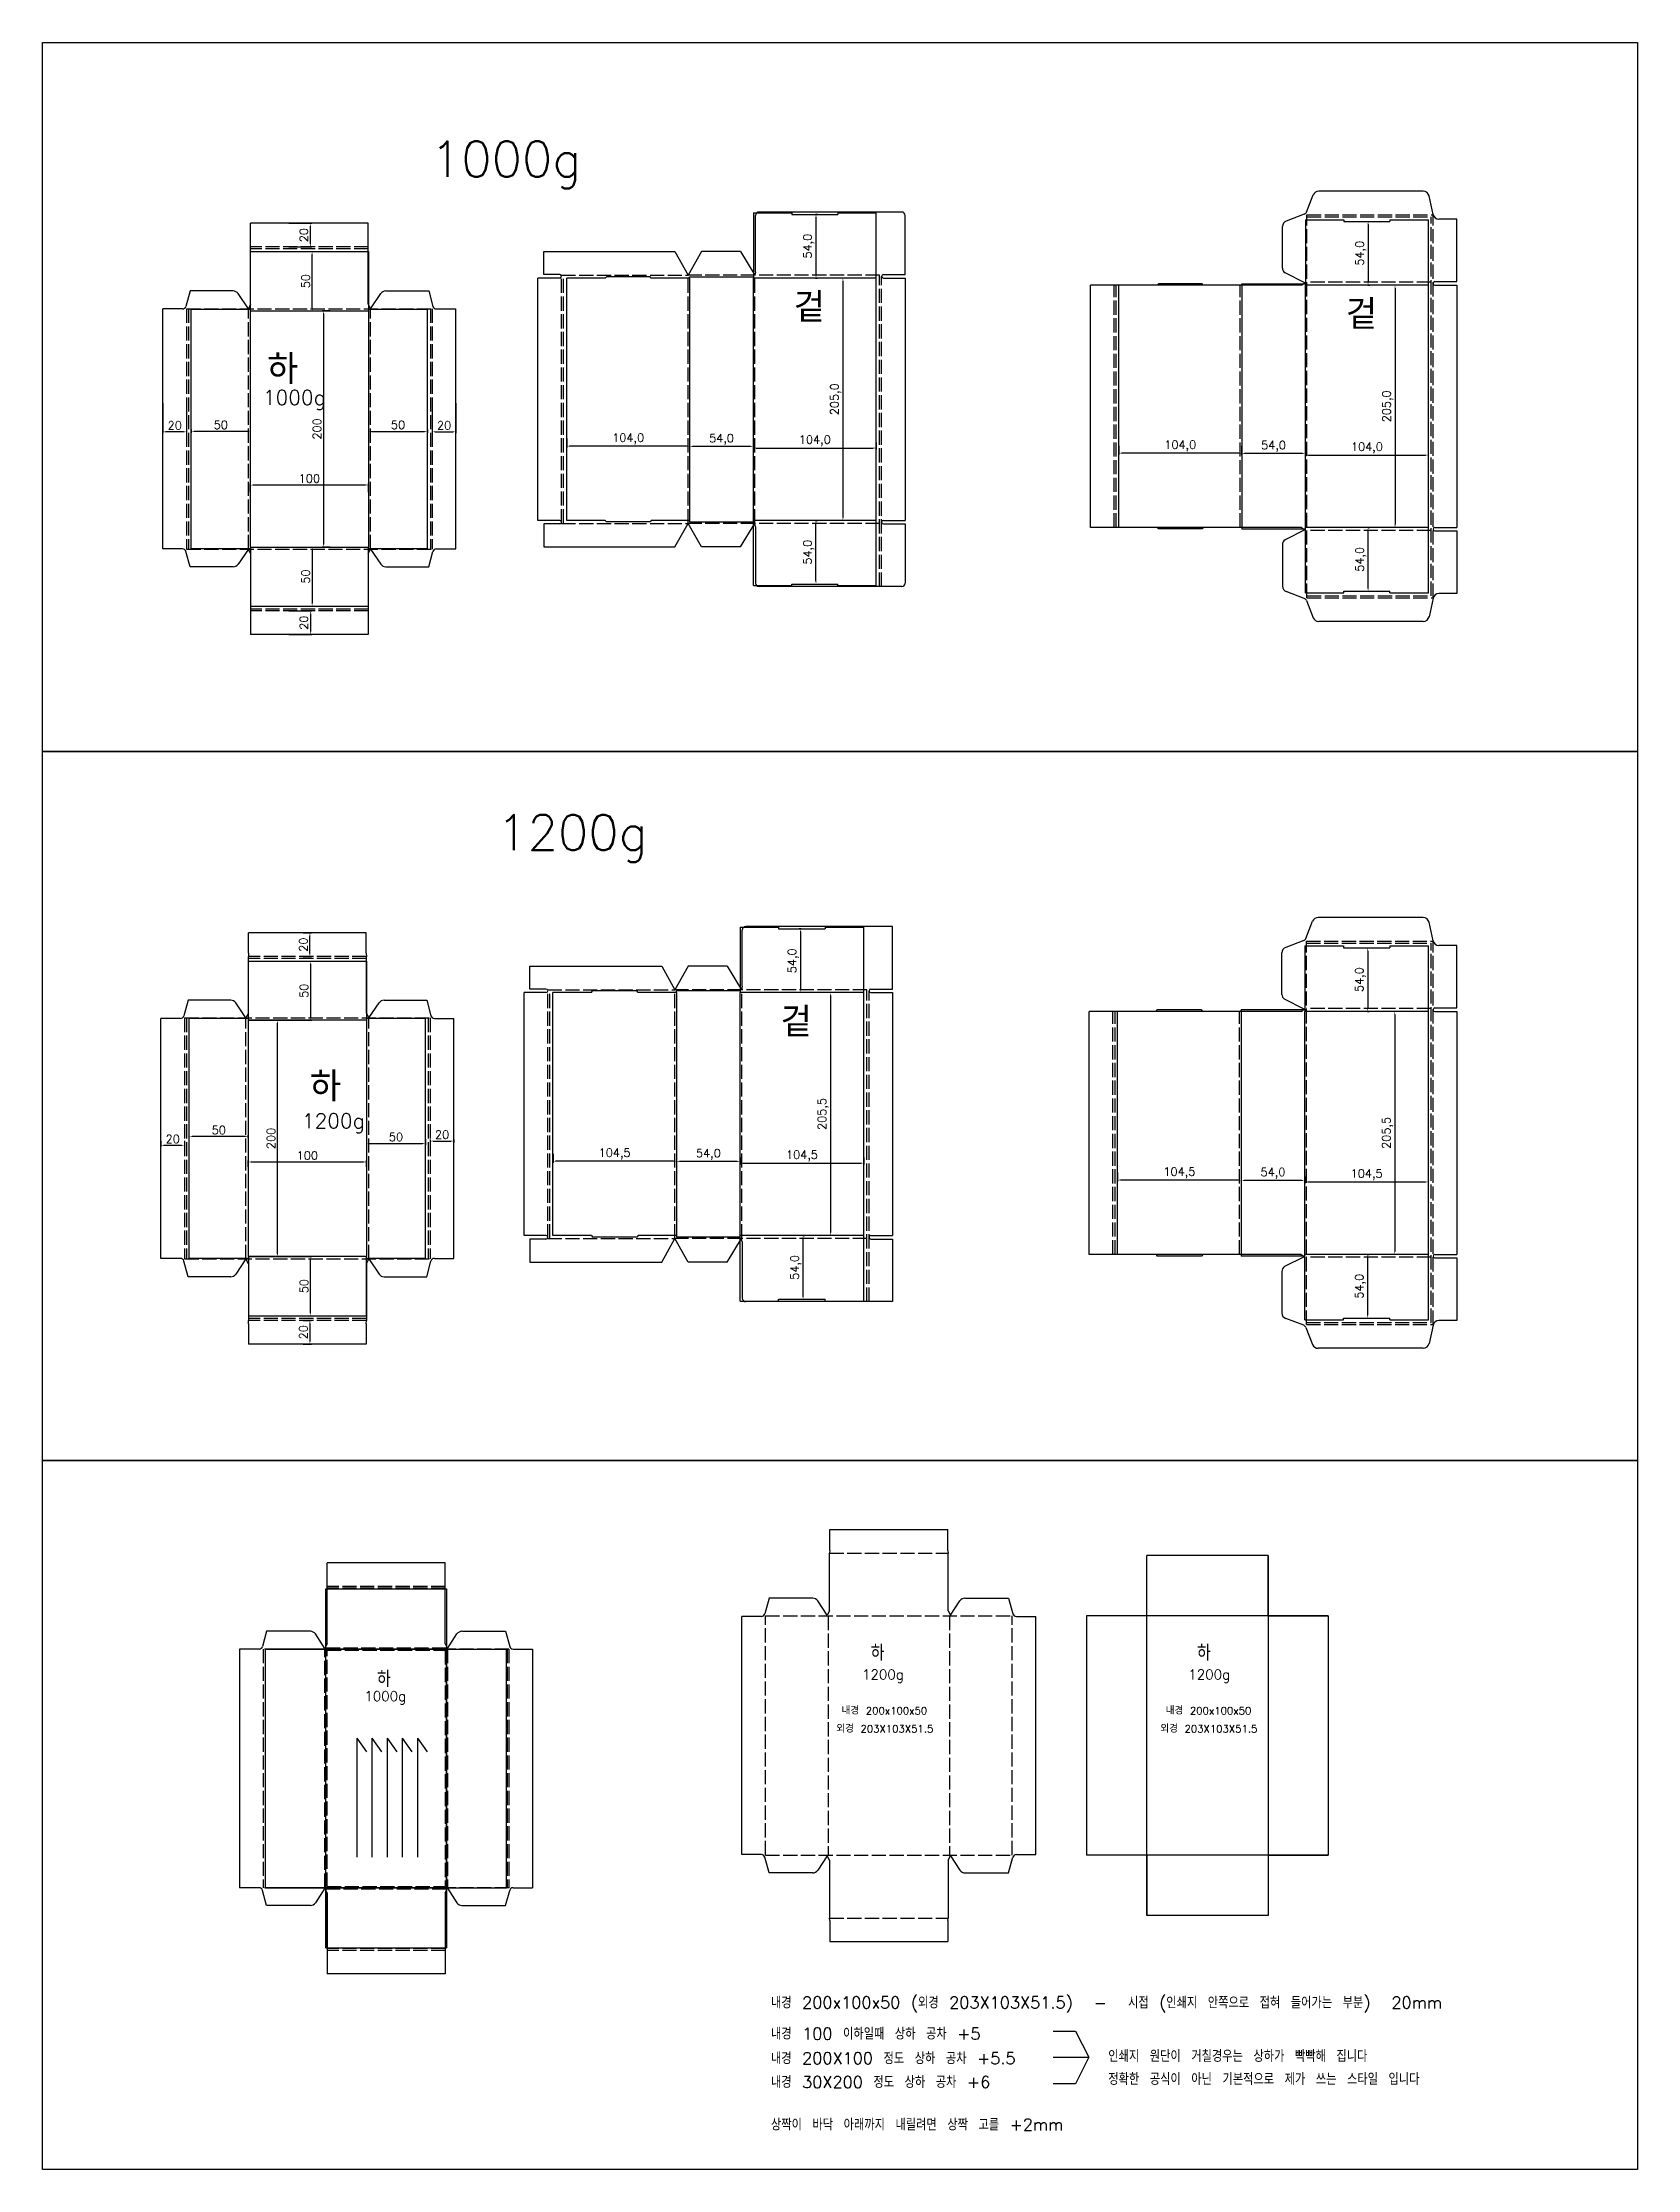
# Model space of a CAD drawing. Header units: millimetres. Extents: x 2179 to 11229, y 1198 to 3756.
# Drawn here: x 6679 to 8029, y 1435 to 3235 of the extents above; entities that cross this region are included whole.
import ezdxf

# ---------------------------------------------------------------- set-up
doc = ezdxf.new("R2010")
doc.units = ezdxf.units.MM
doc.linetypes.add('ACAD_ISO02W100', pattern=[15, 12, -3])
for name, color, linetype in [('기지', 7, 'Continuous'), ('인쇄지', 7, 'Continuous'), ('치수', 7, 'Continuous')]:
    doc.layers.add(name, color=color, linetype=linetype)
doc.styles.add('FHG', font='TXT.shx', dxfattribs={"height": 0.18, "bigfont": 'whgtxt.shx'})
doc.styles.get("Standard").update_dxf_attribs({"font": 'txt.shx', "bigfont": 'zfhg.shx'})
doc.dimstyles.new('ISO-25', dxfattribs={"dimtxt": 2.5, "dimasz": 2.5, "dimexe": 1.25, "dimexo": 0.625, "dimtad": 1, "dimtxsty": 'Standard', "dimcen": 2.5, "dimadec": 0, "dimazin": 0, "dimtfac": 1, "dimtmove": 0, "dimatfit": 3, "dimfxl": 0, "dimarcsym": 0})

msp = doc.modelspace()

# ---------------------------------------------------------------- texts
at = {"style": 'FHG'}
for s, p in [('1000g', (7007.506, 3121.641)), ('1200g', (7063.61, 2551.615))]:
    msp.add_text(s, height=30, dxfattribs=at).set_placement(p)
for s, p in [('내경 200x100x50 (외경 203X103X51.5)  -  시접 (인쇄지 안쪽으로 접혀 들어가는 부분)  20mm', (7295.37, 1571.427)), ('내경 100 이하일때 상하 공차 +5', (7295.37, 1545.113)), ('내경 200X100 정도 상하 공차 +5.5', (7295.37, 1524.281)), ('내경 30X200 정도 상하 공차 +6', (7295.37, 1504.18)), ('상짝이 바닥 아래까지 내릴려면 상짝 고를 +2mm', (7295.37, 1468.165))]:
    msp.add_text(s, height=10).set_placement(p)
at = {"color": 1}
for s, p in [('인쇄지 원단이 거칠경우는 상하가 빡빡해 집니다 ', (7580.893, 1526.15)), ('정확한 공식이 아닌 기본적으로 제가 쓰는 스타일 입니다 ', (7580.893, 1506.698))]:
    msp.add_text(s, height=10, dxfattribs=at).set_placement(p)
at = {"layer": '기지', "color": 1, "style": 'FHG'}
for s, height, p in [('겉', 25, (7314.694, 2998.475)), ('겉', 25, (7781.996, 2992.523)), ('하', 25, (6868.95, 2946.172)), ('1000g', 12.5, (6865.344, 2928.465)), ('겉', 25, (7303.536, 2393.817)), ('하', 25, (6905.129, 2338.98)), ('1200g', 12.5, (6898.368, 2316.281)), ('1200g', 8.3333, (7372.467, 1849.906)), ('1200g', 8.3333, (7648.666, 1849.906)), ('1000g', 8.3333, (6951.232, 1831.573))]:
    msp.add_text(s, height=height, dxfattribs=at).set_placement(p)
at = {"layer": '기지', "color": 1}
for p in [(7379.854, 1865.739), (7656.053, 1865.739), (6961.993, 1843.573)]:
    msp.add_text('하', height=13.333, dxfattribs=at).set_placement(p)
at = {"layer": '기지', "color": 5, "style": 'FHG'}
for s, p in [('내경 200x100x50', (7355.165, 1820.298)), ('내경 200x100x50', (7629.481, 1820.298)), ('외경 203X103X51.5', (7350.648, 1804.969)), ('외경 203X103X51.5', (7624.964, 1804.969))]:
    msp.add_text(s, height=6.25, dxfattribs=at).set_placement(p)

# ---------------------------------------------------------------- blocks, each defined once
blk = doc.blocks.new('*D329')
at = {"layer": 'DEFPOINTS', "color": 0}
for p in [(7347.3, 2431.1), (7345.7, 2225.6), (7347.3, 2225.6)]:
    blk.add_point(p, dxfattribs=at)
at = {"layer": '치수', "color": 0, "lineweight": -2}
for p, q in [((7346.6, 2431.1), (7344.4, 2431.1)), ((7345.7, 2428.6), (7345.7, 2228.1)), ((7346.6, 2225.6), (7344.4, 2225.6))]:
    blk.add_line(p, q, dxfattribs=at)
at = {"layer": '치수', "color": 0}
for points in [[(7345.2, 2428.6), (7346.1, 2428.6), (7345.7, 2431.1)], [(7345.2, 2228.1), (7346.1, 2228.1), (7345.7, 2225.6)]]:
    blk.add_solid(points, dxfattribs=at)
at = {"layer": '치수', "color": 0, "insert": (7339.6, 2328.4), "char_height": 7, "attachment_point": 5, "rotation": 90}
blk.add_mtext('205,5', dxfattribs=at)
blk = doc.blocks.new('*D332')
at = {"layer": 'DEFPOINTS', "color": 0}
for p in [(7321.6, 2225.6), (7322.6, 2225.6), (7321.6, 2171.6)]:
    blk.add_point(p, dxfattribs=at)
at = {"layer": '치수', "color": 0, "lineweight": -2}
for p, q in [((7322.3, 2225.6), (7323.8, 2225.6)), ((7322.6, 2174.1), (7322.6, 2223.1)), ((7322.3, 2171.6), (7323.8, 2171.6))]:
    blk.add_line(p, q, dxfattribs=at)
at = {"layer": '치수', "color": 0}
for points in [[(7322.1, 2223.1), (7323, 2223.1), (7322.6, 2225.6)], [(7322.1, 2174.1), (7323, 2174.1), (7322.6, 2171.6)]]:
    blk.add_solid(points, dxfattribs=at)
at = {"layer": '치수', "color": 0, "insert": (7316.5, 2198.6), "char_height": 7, "attachment_point": 5, "rotation": 90}
blk.add_mtext('54,0', dxfattribs=at)
blk = doc.blocks.new('*D330')
at = {"layer": 'DEFPOINTS', "color": 0}
for p in [(7269.4, 2292.2), (7373.9, 2292.2), (7373.9, 2286.8)]:
    blk.add_point(p, dxfattribs=at)
at = {"layer": '치수', "color": 0, "lineweight": -2}
for p, q in [((7269.4, 2291.6), (7269.4, 2285.6)), ((7271.9, 2286.8), (7371.4, 2286.8)), ((7373.9, 2291.6), (7373.9, 2285.6))]:
    blk.add_line(p, q, dxfattribs=at)
at = {"layer": '치수', "color": 0}
for points in [[(7271.9, 2287.3), (7271.9, 2286.4), (7269.4, 2286.8)], [(7371.4, 2287.3), (7371.4, 2286.4), (7373.9, 2286.8)]]:
    blk.add_solid(points, dxfattribs=at)
at = {"layer": '치수', "color": 0, "insert": (7321.6, 2292.9), "char_height": 7, "attachment_point": 5}
blk.add_mtext('104,5', dxfattribs=at)
blk = doc.blocks.new('*D328')
at = {"layer": 'DEFPOINTS', "color": 0}
for p in [(7110.9, 2295.5), (7110.9, 2288.5), (7215.4, 2295.5)]:
    blk.add_point(p, dxfattribs=at)
at = {"layer": '치수', "color": 0, "lineweight": -2}
for p, q in [((7110.9, 2294.8), (7110.9, 2287.2)), ((7212.9, 2288.5), (7113.4, 2288.5)), ((7215.4, 2294.8), (7215.4, 2287.2))]:
    blk.add_line(p, q, dxfattribs=at)
at = {"layer": '치수', "color": 0}
for points in [[(7113.4, 2288.9), (7113.4, 2288.1), (7110.9, 2288.5)], [(7212.9, 2288.9), (7212.9, 2288.1), (7215.4, 2288.5)]]:
    blk.add_solid(points, dxfattribs=at)
at = {"layer": '치수', "color": 0, "insert": (7163.1, 2294.6), "char_height": 7, "attachment_point": 5}
blk.add_mtext('104,5', dxfattribs=at)
blk = doc.blocks.new('*D331')
at = {"layer": 'DEFPOINTS', "color": 0}
for p in [(7215.4, 2290.8), (7215.4, 2288.1), (7269.4, 2290.8)]:
    blk.add_point(p, dxfattribs=at)
at = {"layer": '치수', "color": 0, "lineweight": -2}
for p, q in [((7215.4, 2290.2), (7215.4, 2286.8)), ((7266.9, 2288.1), (7217.9, 2288.1)), ((7269.4, 2290.2), (7269.4, 2286.8))]:
    blk.add_line(p, q, dxfattribs=at)
at = {"layer": '치수', "color": 0}
for points in [[(7217.9, 2288.5), (7217.9, 2287.7), (7215.4, 2288.1)], [(7266.9, 2288.5), (7266.9, 2287.7), (7269.4, 2288.1)]]:
    blk.add_solid(points, dxfattribs=at)
at = {"layer": '치수', "color": 0, "insert": (7242.4, 2294.2), "char_height": 7, "attachment_point": 5}
blk.add_mtext('54,0', dxfattribs=at)
blk = doc.blocks.new('*D333')
at = {"layer": 'DEFPOINTS', "color": 0}
for p in [(7321.6, 2485.1), (7320.4, 2431.1), (7321.6, 2431.1)]:
    blk.add_point(p, dxfattribs=at)
at = {"layer": '치수', "color": 0, "lineweight": -2}
for p, q in [((7321, 2485.1), (7319.2, 2485.1)), ((7320.4, 2482.6), (7320.4, 2433.6)), ((7321, 2431.1), (7319.2, 2431.1))]:
    blk.add_line(p, q, dxfattribs=at)
at = {"layer": '치수', "color": 0}
for points in [[(7320, 2482.6), (7320.8, 2482.6), (7320.4, 2485.1)], [(7320, 2433.6), (7320.8, 2433.6), (7320.4, 2431.1)]]:
    blk.add_solid(points, dxfattribs=at)
at = {"layer": '치수', "color": 0, "insert": (7314.3, 2458.1), "char_height": 7, "attachment_point": 5, "rotation": 90}
blk.add_mtext('54,0', dxfattribs=at)
blk = doc.blocks.new('*D334')
at = {"layer": 'DEFPOINTS', "color": 0}
for p in [(7825, 2415.1), (7823.4, 2209.6), (7825, 2209.6)]:
    blk.add_point(p, dxfattribs=at)
at = {"layer": '치수', "color": 0, "lineweight": -2}
for p, q in [((7824.4, 2415.1), (7822.1, 2415.1)), ((7823.4, 2412.6), (7823.4, 2212.1)), ((7824.4, 2209.6), (7822.1, 2209.6))]:
    blk.add_line(p, q, dxfattribs=at)
at = {"layer": '치수', "color": 0}
for points in [[(7823, 2412.6), (7823.8, 2412.6), (7823.4, 2415.1)], [(7823, 2212.1), (7823.8, 2212.1), (7823.4, 2209.6)]]:
    blk.add_solid(points, dxfattribs=at)
at = {"layer": '치수', "color": 0, "insert": (7817.3, 2312.4), "char_height": 7, "attachment_point": 5, "rotation": 90}
blk.add_mtext('205,5', dxfattribs=at)
blk = doc.blocks.new('*D338')
at = {"layer": 'DEFPOINTS', "color": 0}
for p in [(7799.6, 2209.6), (7800.5, 2209.6), (7799.6, 2155.6)]:
    blk.add_point(p, dxfattribs=at)
at = {"layer": '치수', "color": 0, "lineweight": -2}
for p, q in [((7800.2, 2209.6), (7801.8, 2209.6)), ((7800.5, 2158.1), (7800.5, 2207.1)), ((7800.2, 2155.6), (7801.8, 2155.6))]:
    blk.add_line(p, q, dxfattribs=at)
at = {"layer": '치수', "color": 0}
for points in [[(7800.1, 2207.1), (7800.9, 2207.1), (7800.5, 2209.6)], [(7800.1, 2158.1), (7800.9, 2158.1), (7800.5, 2155.6)]]:
    blk.add_solid(points, dxfattribs=at)
at = {"layer": '치수', "color": 0, "insert": (7794.4, 2182.6), "char_height": 7, "attachment_point": 5, "rotation": 90}
blk.add_mtext('54,0', dxfattribs=at)
blk = doc.blocks.new('*D335')
at = {"layer": 'DEFPOINTS', "color": 0}
for p in [(7747.3, 2276.2), (7851.8, 2276.2), (7851.8, 2270.9)]:
    blk.add_point(p, dxfattribs=at)
at = {"layer": '치수', "color": 0, "lineweight": -2}
for p, q in [((7747.3, 2275.6), (7747.3, 2269.6)), ((7749.8, 2270.9), (7849.3, 2270.9)), ((7851.8, 2275.6), (7851.8, 2269.6))]:
    blk.add_line(p, q, dxfattribs=at)
at = {"layer": '치수', "color": 0}
for points in [[(7749.8, 2271.3), (7749.8, 2270.5), (7747.3, 2270.9)], [(7849.3, 2271.3), (7849.3, 2270.5), (7851.8, 2270.9)]]:
    blk.add_solid(points, dxfattribs=at)
at = {"layer": '치수', "color": 0, "insert": (7799.6, 2277), "char_height": 7, "attachment_point": 5}
blk.add_mtext('104,5', dxfattribs=at)
blk = doc.blocks.new('*D336')
at = {"layer": 'DEFPOINTS', "color": 0}
for p in [(7588.8, 2279.5), (7588.8, 2272.5), (7693.3, 2279.5)]:
    blk.add_point(p, dxfattribs=at)
at = {"layer": '치수', "color": 0, "lineweight": -2}
for p, q in [((7588.8, 2278.9), (7588.8, 2271.2)), ((7690.8, 2272.5), (7591.3, 2272.5)), ((7693.3, 2278.9), (7693.3, 2271.2))]:
    blk.add_line(p, q, dxfattribs=at)
at = {"layer": '치수', "color": 0}
for points in [[(7591.3, 2272.9), (7591.3, 2272.1), (7588.8, 2272.5)], [(7690.8, 2272.9), (7690.8, 2272.1), (7693.3, 2272.5)]]:
    blk.add_solid(points, dxfattribs=at)
at = {"layer": '치수', "color": 0, "insert": (7641.1, 2278.6), "char_height": 7, "attachment_point": 5}
blk.add_mtext('104,5', dxfattribs=at)
blk = doc.blocks.new('*D337')
at = {"layer": 'DEFPOINTS', "color": 0}
for p in [(7693.3, 2274.8), (7693.3, 2272.1), (7747.3, 2274.8)]:
    blk.add_point(p, dxfattribs=at)
at = {"layer": '치수', "color": 0, "lineweight": -2}
for p, q in [((7693.3, 2274.2), (7693.3, 2270.8)), ((7744.8, 2272.1), (7695.8, 2272.1)), ((7747.3, 2274.2), (7747.3, 2270.8))]:
    blk.add_line(p, q, dxfattribs=at)
at = {"layer": '치수', "color": 0}
for points in [[(7695.8, 2272.5), (7695.8, 2271.7), (7693.3, 2272.1)], [(7744.8, 2272.5), (7744.8, 2271.7), (7747.3, 2272.1)]]:
    blk.add_solid(points, dxfattribs=at)
at = {"layer": '치수', "color": 0, "insert": (7720.3, 2278.2), "char_height": 7, "attachment_point": 5}
blk.add_mtext('54,0', dxfattribs=at)
blk = doc.blocks.new('*D339')
at = {"layer": 'DEFPOINTS', "color": 0}
for p in [(7825.2, 3029.8), (7823.6, 2824.8), (7825.2, 2824.8)]:
    blk.add_point(p, dxfattribs=at)
at = {"layer": '치수', "color": 0, "lineweight": -2}
for p, q in [((7824.6, 3029.8), (7822.4, 3029.8)), ((7823.6, 3027.3), (7823.6, 2827.3)), ((7824.6, 2824.8), (7822.4, 2824.8))]:
    blk.add_line(p, q, dxfattribs=at)
at = {"layer": '치수', "color": 0}
for points in [[(7823.2, 3027.3), (7824, 3027.3), (7823.6, 3029.8)], [(7823.2, 2827.3), (7824, 2827.3), (7823.6, 2824.8)]]:
    blk.add_solid(points, dxfattribs=at)
at = {"layer": '치수', "color": 0, "insert": (7817.5, 2927.3), "char_height": 7, "attachment_point": 5, "rotation": 90}
blk.add_mtext('205,0', dxfattribs=at)
blk = doc.blocks.new('*D343')
at = {"layer": 'DEFPOINTS', "color": 0}
for p in [(7799.8, 2824.8), (7800.8, 2824.8), (7799.8, 2770.8)]:
    blk.add_point(p, dxfattribs=at)
at = {"layer": '치수', "color": 0, "lineweight": -2}
for p, q in [((7800.5, 2824.8), (7802, 2824.8)), ((7800.8, 2773.3), (7800.8, 2822.3)), ((7800.5, 2770.8), (7802, 2770.8))]:
    blk.add_line(p, q, dxfattribs=at)
at = {"layer": '치수', "color": 0}
for points in [[(7800.4, 2822.3), (7801.2, 2822.3), (7800.8, 2824.8)], [(7800.4, 2773.3), (7801.2, 2773.3), (7800.8, 2770.8)]]:
    blk.add_solid(points, dxfattribs=at)
at = {"layer": '치수', "color": 0, "insert": (7794.7, 2797.8), "char_height": 7, "attachment_point": 5, "rotation": 90}
blk.add_mtext('54,0', dxfattribs=at)
blk = doc.blocks.new('*D341')
at = {"layer": 'DEFPOINTS', "color": 0}
for p in [(7589.8, 2894.7), (7589.8, 2887.7), (7693.8, 2894.7)]:
    blk.add_point(p, dxfattribs=at)
at = {"layer": '치수', "color": 0, "lineweight": -2}
for p, q in [((7589.8, 2894), (7589.8, 2886.4)), ((7691.3, 2887.7), (7592.3, 2887.7)), ((7693.8, 2894), (7693.8, 2886.4))]:
    blk.add_line(p, q, dxfattribs=at)
at = {"layer": '치수', "color": 0}
for points in [[(7592.3, 2888.1), (7592.3, 2887.3), (7589.8, 2887.7)], [(7691.3, 2888.1), (7691.3, 2887.3), (7693.8, 2887.7)]]:
    blk.add_solid(points, dxfattribs=at)
at = {"layer": '치수', "color": 0, "insert": (7641.8, 2893.8), "char_height": 7, "attachment_point": 5}
blk.add_mtext('104,0', dxfattribs=at)
blk = doc.blocks.new('*D340')
at = {"layer": 'DEFPOINTS', "color": 0}
for p in [(7747.8, 2891.4), (7851.8, 2891.4), (7851.8, 2886)]:
    blk.add_point(p, dxfattribs=at)
at = {"layer": '치수', "color": 0, "lineweight": -2}
for p, q in [((7747.8, 2890.8), (7747.8, 2884.8)), ((7750.3, 2886), (7849.3, 2886)), ((7851.8, 2890.8), (7851.8, 2884.8))]:
    blk.add_line(p, q, dxfattribs=at)
at = {"layer": '치수', "color": 0}
for points in [[(7750.3, 2886.5), (7750.3, 2885.6), (7747.8, 2886)], [(7849.3, 2886.5), (7849.3, 2885.6), (7851.8, 2886)]]:
    blk.add_solid(points, dxfattribs=at)
at = {"layer": '치수', "color": 0, "insert": (7799.8, 2892.1), "char_height": 7, "attachment_point": 5}
blk.add_mtext('104,0', dxfattribs=at)
blk = doc.blocks.new('*D342')
at = {"layer": 'DEFPOINTS', "color": 0}
for p in [(7693.8, 2890), (7693.8, 2887.3), (7747.8, 2890)]:
    blk.add_point(p, dxfattribs=at)
at = {"layer": '치수', "color": 0, "lineweight": -2}
for p, q in [((7693.8, 2889.4), (7693.8, 2886)), ((7745.3, 2887.3), (7696.3, 2887.3)), ((7747.8, 2889.4), (7747.8, 2886))]:
    blk.add_line(p, q, dxfattribs=at)
at = {"layer": '치수', "color": 0}
for points in [[(7696.3, 2887.7), (7696.3, 2886.9), (7693.8, 2887.3)], [(7745.3, 2887.7), (7745.3, 2886.9), (7747.8, 2887.3)]]:
    blk.add_solid(points, dxfattribs=at)
at = {"layer": '치수', "color": 0, "insert": (7720.8, 2893.4), "char_height": 7, "attachment_point": 5}
blk.add_mtext('54,0', dxfattribs=at)
blk = doc.blocks.new('*D344')
at = {"layer": 'DEFPOINTS', "color": 0}
for p in [(7799.6, 2469.1), (7799.6, 2415.1), (7800.5, 2415.1)]:
    blk.add_point(p, dxfattribs=at)
at = {"layer": '치수', "color": 0, "lineweight": -2}
for p, q in [((7800.2, 2469.1), (7801.8, 2469.1)), ((7800.5, 2466.6), (7800.5, 2417.6)), ((7800.2, 2415.1), (7801.8, 2415.1))]:
    blk.add_line(p, q, dxfattribs=at)
at = {"layer": '치수', "color": 0}
for points in [[(7800.1, 2466.6), (7800.9, 2466.6), (7800.5, 2469.1)], [(7800.1, 2417.6), (7800.9, 2417.6), (7800.5, 2415.1)]]:
    blk.add_solid(points, dxfattribs=at)
at = {"layer": '치수', "color": 0, "insert": (7794.4, 2442.1), "char_height": 7, "attachment_point": 5, "rotation": 90}
blk.add_mtext('54,0', dxfattribs=at)
blk = doc.blocks.new('*D345')
at = {"layer": 'DEFPOINTS', "color": 0}
for p in [(7799.8, 3083.8), (7799.8, 3029.8), (7800.8, 3029.8)]:
    blk.add_point(p, dxfattribs=at)
at = {"layer": '치수', "color": 0, "lineweight": -2}
for p, q in [((7800.5, 3083.8), (7802, 3083.8)), ((7800.8, 3081.3), (7800.8, 3032.3)), ((7800.5, 3029.8), (7802, 3029.8))]:
    blk.add_line(p, q, dxfattribs=at)
at = {"layer": '치수', "color": 0}
for points in [[(7800.4, 3081.3), (7801.2, 3081.3), (7800.8, 3083.8)], [(7800.4, 3032.3), (7801.2, 3032.3), (7800.8, 3029.8)]]:
    blk.add_solid(points, dxfattribs=at)
at = {"layer": '치수', "color": 0, "insert": (7794.7, 3056.8), "char_height": 7, "attachment_point": 5, "rotation": 90}
blk.add_mtext('54,0', dxfattribs=at)
blk = doc.blocks.new('*D347')
at = {"layer": 'DEFPOINTS', "color": 0}
for p in [(7280.5, 2897.4), (7384.5, 2897.4), (7384.5, 2892)]:
    blk.add_point(p, dxfattribs=at)
at = {"layer": '치수', "color": 0, "lineweight": -2}
for p, q in [((7280.5, 2896.7), (7280.5, 2890.7)), ((7283, 2892), (7382, 2892)), ((7384.5, 2896.7), (7384.5, 2890.7))]:
    blk.add_line(p, q, dxfattribs=at)
at = {"layer": '치수', "color": 0}
for points in [[(7283, 2892.4), (7283, 2891.6), (7280.5, 2892)], [(7382, 2892.4), (7382, 2891.6), (7384.5, 2892)]]:
    blk.add_solid(points, dxfattribs=at)
at = {"layer": '치수', "color": 0, "insert": (7332.5, 2898.1), "char_height": 7, "attachment_point": 5}
blk.add_mtext('104,0', dxfattribs=at)
blk = doc.blocks.new('*D346')
at = {"layer": 'DEFPOINTS', "color": 0}
for p in [(7122.5, 2900.6), (7226.5, 2900.6), (7122.5, 2893.6)]:
    blk.add_point(p, dxfattribs=at)
at = {"layer": '치수', "color": 0, "lineweight": -2}
for p, q in [((7122.5, 2900), (7122.5, 2892.4)), ((7226.5, 2900), (7226.5, 2892.4)), ((7224, 2893.6), (7125, 2893.6))]:
    blk.add_line(p, q, dxfattribs=at)
at = {"layer": '치수', "color": 0}
for points in [[(7125, 2894), (7125, 2893.2), (7122.5, 2893.6)], [(7224, 2894), (7224, 2893.2), (7226.5, 2893.6)]]:
    blk.add_solid(points, dxfattribs=at)
at = {"layer": '치수', "color": 0, "insert": (7174.5, 2899.7), "char_height": 7, "attachment_point": 5}
blk.add_mtext('104,0', dxfattribs=at)
blk = doc.blocks.new('*D348')
at = {"layer": 'DEFPOINTS', "color": 0}
for p in [(7226.5, 2896), (7226.5, 2893.2), (7280.5, 2896)]:
    blk.add_point(p, dxfattribs=at)
at = {"layer": '치수', "color": 0, "lineweight": -2}
for p, q in [((7226.5, 2895.3), (7226.5, 2892)), ((7278, 2893.2), (7229, 2893.2)), ((7280.5, 2895.3), (7280.5, 2892))]:
    blk.add_line(p, q, dxfattribs=at)
at = {"layer": '치수', "color": 0}
for points in [[(7229, 2893.6), (7229, 2892.8), (7226.5, 2893.2)], [(7278, 2893.6), (7278, 2892.8), (7280.5, 2893.2)]]:
    blk.add_solid(points, dxfattribs=at)
at = {"layer": '치수', "color": 0, "insert": (7253.5, 2899.3), "char_height": 7, "attachment_point": 5}
blk.add_mtext('54,0', dxfattribs=at)
blk = doc.blocks.new('*D349')
at = {"layer": 'DEFPOINTS', "color": 0}
for p in [(7357.9, 3035.8), (7356.3, 2830.8), (7357.9, 2830.8)]:
    blk.add_point(p, dxfattribs=at)
at = {"layer": '치수', "color": 0, "lineweight": -2}
for p, q in [((7357.3, 3035.8), (7355.1, 3035.8)), ((7356.3, 3033.3), (7356.3, 2833.3)), ((7357.3, 2830.8), (7355.1, 2830.8))]:
    blk.add_line(p, q, dxfattribs=at)
at = {"layer": '치수', "color": 0}
for points in [[(7355.9, 3033.3), (7356.7, 3033.3), (7356.3, 3035.8)], [(7355.9, 2833.3), (7356.7, 2833.3), (7356.3, 2830.8)]]:
    blk.add_solid(points, dxfattribs=at)
at = {"layer": '치수', "color": 0, "insert": (7350.2, 2933.3), "char_height": 7, "attachment_point": 5, "rotation": 90}
blk.add_mtext('205,0', dxfattribs=at)
blk = doc.blocks.new('*D350')
at = {"layer": 'DEFPOINTS', "color": 0}
for p in [(7332.5, 2830.8), (7333.5, 2830.8), (7332.5, 2776.8)]:
    blk.add_point(p, dxfattribs=at)
at = {"layer": '치수', "color": 0, "lineweight": -2}
for p, q in [((7333.2, 2830.8), (7334.7, 2830.8)), ((7333.5, 2779.3), (7333.5, 2828.3)), ((7333.2, 2776.8), (7334.7, 2776.8))]:
    blk.add_line(p, q, dxfattribs=at)
at = {"layer": '치수', "color": 0}
for points in [[(7333.1, 2828.3), (7333.9, 2828.3), (7333.5, 2830.8)], [(7333.1, 2779.3), (7333.9, 2779.3), (7333.5, 2776.8)]]:
    blk.add_solid(points, dxfattribs=at)
at = {"layer": '치수', "color": 0, "insert": (7327.4, 2803.8), "char_height": 7, "attachment_point": 5, "rotation": 90}
blk.add_mtext('54,0', dxfattribs=at)
blk = doc.blocks.new('*D351')
at = {"layer": 'DEFPOINTS', "color": 0}
for p in [(7332.5, 3089.8), (7332.5, 3035.8), (7333.5, 3035.8)]:
    blk.add_point(p, dxfattribs=at)
at = {"layer": '치수', "color": 0, "lineweight": -2}
for p, q in [((7333.2, 3089.8), (7334.7, 3089.8)), ((7333.5, 3087.3), (7333.5, 3038.3)), ((7333.2, 3035.8), (7334.7, 3035.8))]:
    blk.add_line(p, q, dxfattribs=at)
at = {"layer": '치수', "color": 0}
for points in [[(7333.1, 3087.3), (7333.9, 3087.3), (7333.5, 3089.8)], [(7333.1, 3038.3), (7333.9, 3038.3), (7333.5, 3035.8)]]:
    blk.add_solid(points, dxfattribs=at)
at = {"layer": '치수', "color": 0, "insert": (7327.4, 3062.8), "char_height": 7, "attachment_point": 5, "rotation": 90}
blk.add_mtext('54,0', dxfattribs=at)
blk = doc.blocks.new('*D516')
at = {"layer": 'DEFPOINTS', "color": 0}
for p in [(6854.7, 2860.7), (6854.7, 2853.9), (6954.7, 2853.9)]:
    blk.add_point(p, dxfattribs=at)
at = {"layer": '치수', "color": 0, "lineweight": -2}
for p, q in [((6854.7, 2854.6), (6854.7, 2862)), ((6952.2, 2860.7), (6857.2, 2860.7)), ((6954.7, 2854.6), (6954.7, 2862))]:
    blk.add_line(p, q, dxfattribs=at)
at = {"layer": '치수', "color": 0}
for points in [[(6857.2, 2861.1), (6857.2, 2860.3), (6854.7, 2860.7)], [(6952.2, 2861.1), (6952.2, 2860.3), (6954.7, 2860.7)]]:
    blk.add_solid(points, dxfattribs=at)
at = {"layer": '치수', "color": 0, "insert": (6904.7, 2866.2), "char_height": 7, "attachment_point": 5}
blk.add_mtext('100', dxfattribs=at)
blk = doc.blocks.new('*D511')
at = {"layer": 'DEFPOINTS', "color": 0}
for p in [(6804.7, 2908.2), (6804.7, 2906.1), (6854.7, 2908.2)]:
    blk.add_point(p, dxfattribs=at)
at = {"layer": '치수', "color": 0, "lineweight": -2}
for p, q in [((6804.7, 2907.6), (6804.7, 2904.9)), ((6852.2, 2906.1), (6807.2, 2906.1)), ((6854.7, 2907.6), (6854.7, 2904.9))]:
    blk.add_line(p, q, dxfattribs=at)
at = {"layer": '치수', "color": 0}
for points in [[(6807.2, 2906.5), (6807.2, 2905.7), (6804.7, 2906.1)], [(6852.2, 2906.5), (6852.2, 2905.7), (6854.7, 2906.1)]]:
    blk.add_solid(points, dxfattribs=at)
at = {"layer": '치수', "color": 0, "insert": (6829.7, 2911.6), "char_height": 7, "attachment_point": 5}
blk.add_mtext('50', dxfattribs=at)
blk = doc.blocks.new('*D510')
at = {"layer": 'DEFPOINTS', "color": 0}
for p in [(6780.7, 2930.7), (6800.7, 2930.7), (6780.7, 2905.7)]:
    blk.add_point(p, dxfattribs=at)
at = {"layer": '치수', "color": 0, "lineweight": -2}
for p, q in [((6780.7, 2930.1), (6780.7, 2904.5)), ((6800.7, 2930.1), (6800.7, 2904.5)), ((6798.2, 2905.7), (6783.2, 2905.7))]:
    blk.add_line(p, q, dxfattribs=at)
at = {"layer": '치수', "color": 0}
for points in [[(6783.2, 2906.2), (6783.2, 2905.3), (6780.7, 2905.7)], [(6798.2, 2906.2), (6798.2, 2905.3), (6800.7, 2905.7)]]:
    blk.add_solid(points, dxfattribs=at)
at = {"layer": '치수', "color": 0, "insert": (6790.7, 2911.2), "char_height": 7, "attachment_point": 5}
blk.add_mtext('20', dxfattribs=at)
blk = doc.blocks.new('*D509')
at = {"layer": 'DEFPOINTS', "color": 0}
for p in [(6923, 3008.2), (6916.6, 2808.2), (6923, 2808.2)]:
    blk.add_point(p, dxfattribs=at)
at = {"layer": '치수', "color": 0, "lineweight": -2}
for p, q in [((6922.4, 3008.2), (6915.4, 3008.2)), ((6916.6, 3005.7), (6916.6, 2810.7)), ((6922.4, 2808.2), (6915.4, 2808.2))]:
    blk.add_line(p, q, dxfattribs=at)
at = {"layer": '치수', "color": 0}
for points in [[(6916.2, 3005.7), (6917, 3005.7), (6916.6, 3008.2)], [(6916.2, 2810.7), (6917, 2810.7), (6916.6, 2808.2)]]:
    blk.add_solid(points, dxfattribs=at)
at = {"layer": '치수', "color": 0, "insert": (6911.1, 2908.2), "char_height": 7, "attachment_point": 5, "rotation": 90}
blk.add_mtext('200', dxfattribs=at)
blk = doc.blocks.new('*D518')
at = {"layer": 'DEFPOINTS', "color": 0}
for p in [(6904.7, 2808.2), (6904.7, 2758.2), (6907, 2758.2)]:
    blk.add_point(p, dxfattribs=at)
at = {"layer": '치수', "color": 0, "lineweight": -2}
for p, q in [((6905.4, 2808.2), (6908.3, 2808.2)), ((6907, 2805.7), (6907, 2760.7)), ((6905.4, 2758.2), (6908.3, 2758.2))]:
    blk.add_line(p, q, dxfattribs=at)
at = {"layer": '치수', "color": 0}
for points in [[(6906.6, 2805.7), (6907.4, 2805.7), (6907, 2808.2)], [(6906.6, 2760.7), (6907.4, 2760.7), (6907, 2758.2)]]:
    blk.add_solid(points, dxfattribs=at)
at = {"layer": '치수', "color": 0, "insert": (6901.5, 2783.2), "char_height": 7, "attachment_point": 5, "rotation": 90}
blk.add_mtext('50', dxfattribs=at)
blk = doc.blocks.new('*D514')
at = {"layer": 'DEFPOINTS', "color": 0}
for p in [(6886.6, 2754.2), (6886.6, 2734.2), (6905.5, 2734.2)]:
    blk.add_point(p, dxfattribs=at)
at = {"layer": '치수', "color": 0, "lineweight": -2}
for p, q in [((6887.3, 2754.2), (6906.7, 2754.2)), ((6905.5, 2751.7), (6905.5, 2736.7)), ((6887.3, 2734.2), (6906.7, 2734.2))]:
    blk.add_line(p, q, dxfattribs=at)
at = {"layer": '치수', "color": 0}
for points in [[(6905.1, 2751.7), (6905.9, 2751.7), (6905.5, 2754.2)], [(6905.1, 2736.7), (6905.9, 2736.7), (6905.5, 2734.2)]]:
    blk.add_solid(points, dxfattribs=at)
at = {"layer": '치수', "color": 0, "insert": (6900, 2744.2), "char_height": 7, "attachment_point": 5, "rotation": 90}
blk.add_mtext('20', dxfattribs=at)
blk = doc.blocks.new('*D517')
at = {"layer": 'DEFPOINTS', "color": 0}
for p in [(6954.7, 2908.2), (7004.7, 2908.2), (7004.7, 2906.1)]:
    blk.add_point(p, dxfattribs=at)
at = {"layer": '치수', "color": 0, "lineweight": -2}
for p, q in [((6954.7, 2907.6), (6954.7, 2904.9)), ((6957.2, 2906.1), (7002.2, 2906.1)), ((7004.7, 2907.6), (7004.7, 2904.9))]:
    blk.add_line(p, q, dxfattribs=at)
at = {"layer": '치수', "color": 0}
for points in [[(6957.2, 2906.5), (6957.2, 2905.7), (6954.7, 2906.1)], [(7002.2, 2906.5), (7002.2, 2905.7), (7004.7, 2906.1)]]:
    blk.add_solid(points, dxfattribs=at)
at = {"layer": '치수', "color": 0, "insert": (6979.7, 2911.6), "char_height": 7, "attachment_point": 5}
blk.add_mtext('50', dxfattribs=at)
blk = doc.blocks.new('*D512')
at = {"layer": 'DEFPOINTS', "color": 0}
for p in [(7008.7, 2930.7), (7028.7, 2930.7), (7028.7, 2905.7)]:
    blk.add_point(p, dxfattribs=at)
at = {"layer": '치수', "color": 0, "lineweight": -2}
for p, q in [((7008.7, 2930.1), (7008.7, 2904.5)), ((7028.7, 2930.1), (7028.7, 2904.5)), ((7011.2, 2905.7), (7026.2, 2905.7))]:
    blk.add_line(p, q, dxfattribs=at)
at = {"layer": '치수', "color": 0}
for points in [[(7011.2, 2906.2), (7011.2, 2905.3), (7008.7, 2905.7)], [(7026.2, 2906.2), (7026.2, 2905.3), (7028.7, 2905.7)]]:
    blk.add_solid(points, dxfattribs=at)
at = {"layer": '치수', "color": 0, "insert": (7018.7, 2911.2), "char_height": 7, "attachment_point": 5}
blk.add_mtext('20', dxfattribs=at)
blk = doc.blocks.new('*D515')
at = {"layer": 'DEFPOINTS', "color": 0}
for p in [(6904.7, 3058.2), (6907, 3058.2), (6904.7, 3008.2)]:
    blk.add_point(p, dxfattribs=at)
at = {"layer": '치수', "color": 0, "lineweight": -2}
for p, q in [((6905.4, 3058.2), (6908.3, 3058.2)), ((6907, 3010.7), (6907, 3055.7)), ((6905.4, 3008.2), (6908.3, 3008.2))]:
    blk.add_line(p, q, dxfattribs=at)
at = {"layer": '치수', "color": 0}
for points in [[(6906.6, 3055.7), (6907.4, 3055.7), (6907, 3058.2)], [(6906.6, 3010.7), (6907.4, 3010.7), (6907, 3008.2)]]:
    blk.add_solid(points, dxfattribs=at)
at = {"layer": '치수', "color": 0, "insert": (6901.5, 3033.2), "char_height": 7, "attachment_point": 5, "rotation": 90}
blk.add_mtext('50', dxfattribs=at)
blk = doc.blocks.new('*D513')
at = {"layer": 'DEFPOINTS', "color": 0}
for p in [(6886.6, 3082.2), (6905.5, 3082.2), (6886.6, 3062.2)]:
    blk.add_point(p, dxfattribs=at)
at = {"layer": '치수', "color": 0, "lineweight": -2}
for p, q in [((6887.3, 3082.2), (6906.7, 3082.2)), ((6905.5, 3064.7), (6905.5, 3079.7)), ((6887.3, 3062.2), (6906.7, 3062.2))]:
    blk.add_line(p, q, dxfattribs=at)
at = {"layer": '치수', "color": 0}
for points in [[(6905.1, 3079.7), (6905.9, 3079.7), (6905.5, 3082.2)], [(6905.1, 3064.7), (6905.9, 3064.7), (6905.5, 3062.2)]]:
    blk.add_solid(points, dxfattribs=at)
at = {"layer": '치수', "color": 0, "insert": (6900, 3072.2), "char_height": 7, "attachment_point": 5, "rotation": 90}
blk.add_mtext('20', dxfattribs=at)
blk = doc.blocks.new('*D519')
at = {"layer": 'DEFPOINTS', "color": 0}
for p in [(6875.3, 2407.7), (6877.7, 2407.7), (6875.3, 2207.7)]:
    blk.add_point(p, dxfattribs=at)
at = {"layer": '치수', "color": 0, "lineweight": -2}
for p, q in [((6875.9, 2407.7), (6878.9, 2407.7)), ((6877.7, 2210.2), (6877.7, 2405.2)), ((6875.9, 2207.7), (6878.9, 2207.7))]:
    blk.add_line(p, q, dxfattribs=at)
at = {"layer": '치수', "color": 0}
for points in [[(6877.3, 2405.2), (6878.1, 2405.2), (6877.7, 2407.7)], [(6877.3, 2210.2), (6878.1, 2210.2), (6877.7, 2207.7)]]:
    blk.add_solid(points, dxfattribs=at)
at = {"layer": '치수', "color": 0, "insert": (6872.2, 2307.7), "char_height": 7, "attachment_point": 5, "rotation": 90}
blk.add_mtext('200', dxfattribs=at)
blk = doc.blocks.new('*D523')
at = {"layer": 'DEFPOINTS', "color": 0}
for p in [(6853, 2207.7), (6905.6, 2207.7), (6903, 2157.7)]:
    blk.add_point(p, dxfattribs=at)
at = {"layer": '치수', "color": 0, "lineweight": -2}
for p, q in [((6853.7, 2207.7), (6906.9, 2207.7)), ((6905.6, 2160.2), (6905.6, 2205.2)), ((6903.7, 2157.7), (6906.9, 2157.7))]:
    blk.add_line(p, q, dxfattribs=at)
at = {"layer": '치수', "color": 0}
for points in [[(6905.2, 2205.2), (6906, 2205.2), (6905.6, 2207.7)], [(6905.2, 2160.2), (6906, 2160.2), (6905.6, 2157.7)]]:
    blk.add_solid(points, dxfattribs=at)
at = {"layer": '치수', "color": 0, "insert": (6900.1, 2182.7), "char_height": 7, "attachment_point": 5, "rotation": 90}
blk.add_mtext('50', dxfattribs=at)
blk = doc.blocks.new('*D524')
at = {"layer": 'DEFPOINTS', "color": 0}
for p in [(6898.8, 2153.7), (6898.8, 2133.7), (6905.1, 2133.7)]:
    blk.add_point(p, dxfattribs=at)
at = {"layer": '치수', "color": 0, "lineweight": -2}
for p, q in [((6899.4, 2153.7), (6906.4, 2153.7)), ((6905.1, 2151.2), (6905.1, 2136.2)), ((6899.4, 2133.7), (6906.4, 2133.7))]:
    blk.add_line(p, q, dxfattribs=at)
at = {"layer": '치수', "color": 0}
for points in [[(6904.7, 2151.2), (6905.5, 2151.2), (6905.1, 2153.7)], [(6904.7, 2136.2), (6905.5, 2136.2), (6905.1, 2133.7)]]:
    blk.add_solid(points, dxfattribs=at)
at = {"layer": '치수', "color": 0, "insert": (6899.6, 2143.7), "char_height": 7, "attachment_point": 5, "rotation": 90}
blk.add_mtext('20', dxfattribs=at)
blk = doc.blocks.new('*D526')
at = {"layer": 'DEFPOINTS', "color": 0}
for p in [(6953, 2287.8), (6853, 2283), (6953, 2283)]:
    blk.add_point(p, dxfattribs=at)
at = {"layer": '치수', "color": 0, "lineweight": -2}
for p, q in [((6853, 2283.6), (6853, 2289.1)), ((6855.5, 2287.8), (6950.5, 2287.8)), ((6953, 2283.6), (6953, 2289.1))]:
    blk.add_line(p, q, dxfattribs=at)
at = {"layer": '치수', "color": 0}
for points in [[(6855.5, 2288.2), (6855.5, 2287.4), (6853, 2287.8)], [(6950.5, 2288.2), (6950.5, 2287.4), (6953, 2287.8)]]:
    blk.add_solid(points, dxfattribs=at)
at = {"layer": '치수', "color": 0, "insert": (6903, 2293.3), "char_height": 7, "attachment_point": 5}
blk.add_mtext('100', dxfattribs=at)
blk = doc.blocks.new('*D527')
at = {"layer": 'DEFPOINTS', "color": 0}
for p in [(6803, 2309.3), (6803, 2307.7), (6853, 2307.7)]:
    blk.add_point(p, dxfattribs=at)
at = {"layer": '치수', "color": 0, "lineweight": -2}
for p, q in [((6803, 2308.3), (6803, 2310.5)), ((6850.5, 2309.3), (6805.5, 2309.3)), ((6853, 2308.3), (6853, 2310.5))]:
    blk.add_line(p, q, dxfattribs=at)
at = {"layer": '치수', "color": 0}
for points in [[(6805.5, 2309.7), (6805.5, 2308.8), (6803, 2309.3)], [(6850.5, 2309.7), (6850.5, 2308.8), (6853, 2309.3)]]:
    blk.add_solid(points, dxfattribs=at)
at = {"layer": '치수', "color": 0, "insert": (6828, 2314.8), "char_height": 7, "attachment_point": 5}
blk.add_mtext('50', dxfattribs=at)
blk = doc.blocks.new('*D520')
at = {"layer": 'DEFPOINTS', "color": 0}
for p in [(6779, 2306.3), (6799, 2306.3), (6779, 2301.8)]:
    blk.add_point(p, dxfattribs=at)
at = {"layer": '치수', "color": 0, "lineweight": -2}
for p, q in [((6779, 2305.7), (6779, 2300.5)), ((6799, 2305.7), (6799, 2300.5)), ((6796.5, 2301.8), (6781.5, 2301.8))]:
    blk.add_line(p, q, dxfattribs=at)
at = {"layer": '치수', "color": 0}
for points in [[(6781.5, 2302.2), (6781.5, 2301.4), (6779, 2301.8)], [(6796.5, 2302.2), (6796.5, 2301.4), (6799, 2301.8)]]:
    blk.add_solid(points, dxfattribs=at)
at = {"layer": '치수', "color": 0, "insert": (6789, 2307.3), "char_height": 7, "attachment_point": 5}
blk.add_mtext('20', dxfattribs=at)
blk = doc.blocks.new('*D521')
at = {"layer": 'DEFPOINTS', "color": 0}
for p in [(7007, 2307.4), (7027, 2307.4), (7027, 2305.5)]:
    blk.add_point(p, dxfattribs=at)
at = {"layer": '치수', "color": 0, "lineweight": -2}
for p, q in [((7007, 2306.8), (7007, 2304.2)), ((7009.5, 2305.5), (7024.5, 2305.5)), ((7027, 2306.8), (7027, 2304.2))]:
    blk.add_line(p, q, dxfattribs=at)
at = {"layer": '치수', "color": 0}
for points in [[(7009.5, 2305.9), (7009.5, 2305.1), (7007, 2305.5)], [(7024.5, 2305.9), (7024.5, 2305.1), (7027, 2305.5)]]:
    blk.add_solid(points, dxfattribs=at)
at = {"layer": '치수', "color": 0, "insert": (7017, 2311), "char_height": 7, "attachment_point": 5}
blk.add_mtext('20', dxfattribs=at)
blk = doc.blocks.new('*D528')
at = {"layer": 'DEFPOINTS', "color": 0}
for p in [(6953, 2307.7), (7003, 2307.7), (7003, 2303.5)]:
    blk.add_point(p, dxfattribs=at)
at = {"layer": '치수', "color": 0, "lineweight": -2}
for p, q in [((6953, 2307.1), (6953, 2302.3)), ((7003, 2307.1), (7003, 2302.3)), ((6955.5, 2303.5), (7000.5, 2303.5))]:
    blk.add_line(p, q, dxfattribs=at)
at = {"layer": '치수', "color": 0}
for points in [[(6955.5, 2303.9), (6955.5, 2303.1), (6953, 2303.5)], [(7000.5, 2303.9), (7000.5, 2303.1), (7003, 2303.5)]]:
    blk.add_solid(points, dxfattribs=at)
at = {"layer": '치수', "color": 0, "insert": (6978, 2309), "char_height": 7, "attachment_point": 5}
blk.add_mtext('50', dxfattribs=at)
blk = doc.blocks.new('*D525')
at = {"layer": 'DEFPOINTS', "color": 0}
for p in [(6903, 2457.7), (6853, 2407.7), (6905.6, 2407.7)]:
    blk.add_point(p, dxfattribs=at)
at = {"layer": '치수', "color": 0, "lineweight": -2}
for p, q in [((6903.7, 2457.7), (6906.9, 2457.7)), ((6905.6, 2455.2), (6905.6, 2410.2)), ((6853.7, 2407.7), (6906.9, 2407.7))]:
    blk.add_line(p, q, dxfattribs=at)
at = {"layer": '치수', "color": 0}
for points in [[(6905.2, 2455.2), (6906, 2455.2), (6905.6, 2457.7)], [(6905.2, 2410.2), (6906, 2410.2), (6905.6, 2407.7)]]:
    blk.add_solid(points, dxfattribs=at)
at = {"layer": '치수', "color": 0, "insert": (6900.1, 2432.7), "char_height": 7, "attachment_point": 5, "rotation": 90}
blk.add_mtext('50', dxfattribs=at)
blk = doc.blocks.new('*D522')
at = {"layer": 'DEFPOINTS', "color": 0}
for p in [(6898.8, 2481.7), (6905.1, 2481.7), (6898.8, 2461.7)]:
    blk.add_point(p, dxfattribs=at)
at = {"layer": '치수', "color": 0, "lineweight": -2}
for p, q in [((6899.4, 2481.7), (6906.4, 2481.7)), ((6905.1, 2464.2), (6905.1, 2479.2)), ((6899.4, 2461.7), (6906.4, 2461.7))]:
    blk.add_line(p, q, dxfattribs=at)
at = {"layer": '치수', "color": 0}
for points in [[(6904.7, 2479.2), (6905.5, 2479.2), (6905.1, 2481.7)], [(6904.7, 2464.2), (6905.5, 2464.2), (6905.1, 2461.7)]]:
    blk.add_solid(points, dxfattribs=at)
at = {"layer": '치수', "color": 0, "insert": (6899.6, 2471.7), "char_height": 7, "attachment_point": 5, "rotation": 90}
blk.add_mtext('20', dxfattribs=at)

# ---------------------------------------------------------------- dimensions: what is measured, and where the dimension line sits
at = {"layer": '치수', "color": 4}
for base, p1, p2, angle, override, picture, middle in [((6905.495, 3082.214), (6886.627, 3062.214), (6886.627, 3082.214), 90, {"dimtxt": 7, "dimgap": 2}, '*D513', (6899.995, 3072.214)), ((7333.47, 3035.762), (7332.541, 3089.762), (7332.541, 3035.762), 270, {"dimtxt": 7, "dimgap": 2, "dimdec": 1, "dimzin": 0, "dimtdec": 1}, '*D351', (7327.387, 3062.762)), ((7800.772, 3029.81), (7799.843, 3083.81), (7799.843, 3029.81), 270, {"dimtxt": 7, "dimgap": 2, "dimdec": 1, "dimzin": 0, "dimtdec": 1}, '*D345', (7794.689, 3056.81)), ((6907.01, 3058.214), (6904.733, 3008.214), (6904.733, 3058.214), 90, {"dimtxt": 7, "dimgap": 2}, '*D515', (6901.51, 3033.214)), ((7356.318, 2830.762), (7357.931, 3035.762), (7357.931, 2830.762), 90, {"dimtxt": 7, "dimgap": 2, "dimdec": 1, "dimzin": 0, "dimtdec": 1}, '*D349', (7350.235, 2933.262)), ((7823.62, 2824.81), (7825.233, 3029.81), (7825.233, 2824.81), 90, {"dimtxt": 7, "dimgap": 2, "dimdec": 1, "dimzin": 0, "dimtdec": 1}, '*D339', (7817.537, 2927.31)), ((6916.617, 2808.214), (6923.007, 3008.214), (6923.007, 2808.214), 90, {"dimtxt": 7, "dimgap": 2}, '*D509', (6911.117, 2908.214)), ((6780.733, 2905.738), (6800.733, 2930.702), (6780.733, 2930.702), 180, {"dimtxt": 7, "dimgap": 2}, '*D510', (6790.733, 2911.238)), ((6804.733, 2906.101), (6854.733, 2908.214), (6804.733, 2908.214), 180, {"dimtxt": 7, "dimgap": 2}, '*D511', (6829.733, 2911.601)), ((7333.47, 2830.762), (7332.541, 2776.762), (7332.541, 2830.762), 90, {"dimtxt": 7, "dimgap": 2, "dimdec": 1, "dimzin": 0, "dimtdec": 1}, '*D350', (7327.387, 2803.762)), ((6907.01, 2758.214), (6904.733, 2808.214), (6904.733, 2758.214), 270, {"dimtxt": 7, "dimgap": 2}, '*D518', (6901.51, 2783.214)), ((7800.772, 2824.81), (7799.843, 2770.81), (7799.843, 2824.81), 90, {"dimtxt": 7, "dimgap": 2, "dimdec": 1, "dimzin": 0, "dimtdec": 1}, '*D343', (7794.689, 2797.81)), ((6905.495, 2734.214), (6886.627, 2754.214), (6886.627, 2734.214), 270, {"dimtxt": 7, "dimgap": 2}, '*D514', (6899.995, 2744.214)), ((7320.411, 2431.104), (7321.632, 2485.104), (7321.632, 2431.104), 90, {"dimtxt": 7, "dimgap": 2, "dimdec": 1, "dimzin": 0, "dimtdec": 1}, '*D333', (7314.328, 2458.104)), ((6905.116, 2481.714), (6898.78, 2461.714), (6898.78, 2481.714), 90, {"dimtxt": 7, "dimgap": 2}, '*D522', (6899.616, 2471.714)), ((7800.522, 2415.131), (7799.593, 2469.131), (7799.593, 2415.131), 270, {"dimtxt": 7, "dimgap": 2, "dimdec": 1, "dimzin": 0, "dimtdec": 1}, '*D344', (7794.439, 2442.131)), ((6905.618, 2407.714), (6903.037, 2457.714), (6853.037, 2407.714), 90, {"dimtxt": 7, "dimgap": 2}, '*D525', (6900.118, 2432.714)), ((7345.66, 2225.604), (7347.273, 2431.104), (7347.273, 2225.604), 90, {"dimtxt": 7, "dimgap": 2, "dimdec": 1, "dimzin": 0, "dimtdec": 1}, '*D329', (7339.577, 2328.354)), ((7823.37, 2209.631), (7824.983, 2415.131), (7824.983, 2209.631), 90, {"dimtxt": 7, "dimgap": 2, "dimdec": 1, "dimzin": 0, "dimtdec": 1}, '*D334', (7817.287, 2312.381)), ((6877.696, 2407.714), (6875.289, 2207.714), (6875.289, 2407.714), 90, {"dimtxt": 7, "dimgap": 2}, '*D519', (6872.196, 2307.714)), ((7322.562, 2225.604), (7321.632, 2171.604), (7321.632, 2225.604), 90, {"dimtxt": 7, "dimgap": 2, "dimdec": 1, "dimzin": 0, "dimtdec": 1}, '*D332', (7316.479, 2198.604)), ((6905.618, 2207.714), (6903.037, 2157.714), (6853.037, 2207.714), 270, {"dimtxt": 7, "dimgap": 2}, '*D523', (6900.118, 2182.714)), ((7800.522, 2209.631), (7799.593, 2155.632), (7799.593, 2209.631), 90, {"dimtxt": 7, "dimgap": 2, "dimdec": 1, "dimzin": 0, "dimtdec": 1}, '*D338', (7794.439, 2182.631)), ((6905.116, 2133.714), (6898.78, 2153.714), (6898.78, 2133.714), 270, {"dimtxt": 7, "dimgap": 2}, '*D524', (6899.616, 2143.714))]:
    dim = msp.add_linear_dim(base=base, p1=p1, p2=p2, angle=angle, dimstyle='ISO-25', override=override, dxfattribs=at)
    dim.commit()
    dim.dimension.update_dxf_attribs({"geometry": picture, "text_midpoint": middle})
for base, p1, p2, override, picture, middle in [((7004.733, 2906.101), (6954.733, 2908.214), (7004.733, 2908.214), {"dimtxt": 7, "dimgap": 2}, '*D517', (6979.733, 2911.601)), ((7028.733, 2905.738), (7008.733, 2930.702), (7028.733, 2930.702), {"dimtxt": 7, "dimgap": 2}, '*D512', (7018.733, 2911.238)), ((7122.54, 2893.629), (7226.54, 2900.613), (7122.54, 2900.613), {"dimtxt": 7, "dimgap": 2, "dimdec": 1, "dimzin": 0, "dimtdec": 1}, '*D346', (7174.54, 2899.712)), ((7226.54, 2893.227), (7280.54, 2895.974), (7226.54, 2895.974), {"dimtxt": 7, "dimgap": 2, "dimdec": 1, "dimzin": 0, "dimtdec": 1}, '*D348', (7253.54, 2899.31)), ((7384.541, 2891.999), (7280.54, 2897.372), (7384.541, 2897.372), {"dimtxt": 7, "dimgap": 2, "dimdec": 1, "dimzin": 0, "dimtdec": 1}, '*D347', (7332.541, 2898.082)), ((7589.843, 2887.677), (7693.843, 2894.661), (7589.843, 2894.661), {"dimtxt": 7, "dimgap": 2, "dimdec": 1, "dimzin": 0, "dimtdec": 1}, '*D341', (7641.843, 2893.76)), ((7693.843, 2887.275), (7747.843, 2890.023), (7693.843, 2890.023), {"dimtxt": 7, "dimgap": 2, "dimdec": 1, "dimzin": 0, "dimtdec": 1}, '*D342', (7720.843, 2893.358)), ((7851.843, 2886.047), (7747.843, 2891.42), (7851.843, 2891.42), {"dimtxt": 7, "dimgap": 2, "dimdec": 1, "dimzin": 0, "dimtdec": 1}, '*D340', (7799.843, 2892.13)), ((6854.733, 2860.726), (6954.733, 2853.932), (6854.733, 2853.932), {"dimtxt": 7, "dimgap": 2}, '*D516', (6904.733, 2866.226)), ((6779.037, 2301.798), (6799.037, 2306.29), (6779.037, 2306.29), {"dimtxt": 7, "dimgap": 2}, '*D520', (6789.037, 2307.298)), ((6803.037, 2309.262), (6853.037, 2307.714), (6803.037, 2307.714), {"dimtxt": 7, "dimgap": 2}, '*D527', (6828.037, 2314.762)), ((7003.037, 2303.532), (6953.037, 2307.714), (7003.037, 2307.714), {"dimtxt": 7, "dimgap": 2}, '*D528', (6978.037, 2309.032)), ((7027.037, 2305.493), (7007.037, 2307.378), (7027.037, 2307.378), {"dimtxt": 7, "dimgap": 2}, '*D521', (7017.037, 2310.993)), ((6953.037, 2287.812), (6853.037, 2283.001), (6953.037, 2283.001), {"dimtxt": 7, "dimgap": 2}, '*D526', (6903.037, 2293.312)), ((7110.882, 2288.471), (7215.382, 2295.455), (7110.882, 2295.455), {"dimtxt": 7, "dimgap": 2, "dimdec": 1, "dimzin": 0, "dimtdec": 1}, '*D328', (7163.132, 2294.554)), ((7215.382, 2288.069), (7269.382, 2290.817), (7215.382, 2290.817), {"dimtxt": 7, "dimgap": 2, "dimdec": 1, "dimzin": 0, "dimtdec": 1}, '*D331', (7242.382, 2294.152)), ((7373.883, 2286.841), (7269.382, 2292.214), (7373.883, 2292.214), {"dimtxt": 7, "dimgap": 2, "dimdec": 1, "dimzin": 0, "dimtdec": 1}, '*D330', (7321.632, 2292.924)), ((7588.843, 2272.498), (7693.343, 2279.483), (7588.843, 2279.483), {"dimtxt": 7, "dimgap": 2, "dimdec": 1, "dimzin": 0, "dimtdec": 1}, '*D336', (7641.093, 2278.581)), ((7693.343, 2272.096), (7747.343, 2274.844), (7693.343, 2274.844), {"dimtxt": 7, "dimgap": 2, "dimdec": 1, "dimzin": 0, "dimtdec": 1}, '*D337', (7720.343, 2278.18)), ((7851.843, 2270.869), (7747.343, 2276.242), (7851.843, 2276.242), {"dimtxt": 7, "dimgap": 2, "dimdec": 1, "dimzin": 0, "dimtdec": 1}, '*D335', (7799.593, 2276.952))]:
    dim = msp.add_linear_dim(base=base, p1=p1, p2=p2, dimstyle='ISO-25', override=override, dxfattribs=at)
    dim.commit()
    dim.dimension.update_dxf_attribs({"geometry": picture, "text_midpoint": middle})

# ---------------------------------------------------------------- linework, layer by layer
at = {"color": 1}
for p, q in [((6944.724, 1800.229), (6952.934, 1788.532)), ((6944.724, 1800.229), (6944.724, 1699.406)), ((6957.577, 1800.229), (6965.787, 1788.532)), ((6957.577, 1800.229), (6957.577, 1699.406)), ((6970.43, 1800.229), (6978.64, 1788.532)), ((6970.43, 1800.229), (6970.43, 1699.406)), ((6983.283, 1800.229), (6991.493, 1788.532)), ((6983.283, 1800.229), (6983.283, 1699.406)), ((6996.136, 1800.229), (7004.346, 1788.532)), ((6996.136, 1800.229), (6996.136, 1699.406))]:
    msp.add_line(p, q, dxfattribs=at)
for p, q in [((7534.134, 1552.11), (7553.15, 1552.11)), ((7553.15, 1552.11), (7564.319, 1530.182)), ((7534.134, 1530.182), (7564.319, 1530.182)), ((7564.319, 1530.182), (7553.15, 1507.523)), ((7553.15, 1507.523), (7534.134, 1507.523))]:
    msp.add_line(p, q)
at = {"color": 6}
for points in [[(6678.818, 3235.181), (8028.818, 3235.181), (8028.818, 2635.181), (6678.818, 2635.181)], [(6678.818, 2635.181), (8028.818, 2635.181), (8028.818, 2035.181), (6678.818, 2035.181)], [(6678.818, 2035.181), (8028.818, 2035.181), (8028.818, 1435.181), (6678.818, 1435.181)]]:
    msp.add_lwpolyline(points, close=True, dxfattribs=at)
at = {"layer": '기지', "color": 7}
for p, q in [((7280.54, 3090.962), (7313.041, 3090.962)), ((7280.54, 3090.962), (7280.54, 3035.762)), ((7313.041, 3090.962), (7313.041, 3089.762)), ((7313.041, 3089.762), (7352.041, 3089.762)), ((7352.041, 3090.962), (7384.541, 3090.962)), ((7352.041, 3090.962), (7352.041, 3089.762)), ((7384.541, 2775.562), (7384.541, 3090.962)), ((7747.843, 3085.01), (7780.343, 3085.01)), ((7747.843, 3085.01), (7747.843, 3029.81)), ((7780.343, 3085.01), (7780.343, 3083.81)), ((7780.343, 3083.81), (7819.343, 3083.81)), ((7819.343, 3085.01), (7851.843, 3085.01)), ((7819.343, 3085.01), (7819.343, 3083.81)), ((7851.843, 2769.61), (7851.843, 3085.01)), ((7155.04, 3035.762), (7122.54, 3035.762)), ((7193.04, 3036.962), (7156.04, 3036.962)), ((7226.54, 3035.762), (7194.04, 3035.762)), ((7226.54, 3035.762), (7226.54, 3036.962)), ((7622.343, 3029.81), (7589.843, 3029.81)), ((7660.343, 3031.01), (7623.343, 3031.01)), ((7693.843, 3029.81), (7661.343, 3029.81)), ((7693.843, 3029.81), (7693.843, 3031.01)), ((7155.04, 2830.762), (7122.54, 2830.762)), ((7193.04, 2829.562), (7156.04, 2829.562)), ((7226.54, 2830.762), (7194.04, 2830.762)), ((7226.54, 2830.762), (7226.54, 2829.562)), ((7280.54, 2775.562), (7280.54, 2830.762)), ((7622.343, 2824.81), (7589.843, 2824.81)), ((7660.343, 2823.61), (7623.343, 2823.61)), ((7693.843, 2824.81), (7661.343, 2824.81)), ((7693.843, 2824.81), (7693.843, 2823.61)), ((7747.843, 2769.61), (7747.843, 2824.81)), ((7280.54, 2775.562), (7313.041, 2775.562)), ((7313.041, 2775.562), (7313.041, 2776.762)), ((7313.041, 2776.762), (7352.041, 2776.762)), ((7352.041, 2775.562), (7352.041, 2776.762)), ((7352.041, 2775.562), (7384.541, 2775.562)), ((7747.843, 2769.61), (7780.343, 2769.61)), ((7780.343, 2770.81), (7819.343, 2770.81)), ((7780.343, 2769.61), (7780.343, 2770.81)), ((7819.343, 2769.61), (7819.343, 2770.81)), ((7819.343, 2769.61), (7851.843, 2769.61)), ((7269.382, 2486.604), (7301.882, 2486.604)), ((7269.382, 2486.604), (7269.382, 2431.104)), ((7301.882, 2486.604), (7301.882, 2485.104)), ((7301.882, 2485.104), (7341.382, 2485.104)), ((7341.382, 2486.604), (7373.883, 2486.604)), ((7341.382, 2486.604), (7341.382, 2485.104)), ((7373.883, 2170.104), (7373.883, 2486.604)), ((7747.343, 2470.631), (7780.093, 2470.631)), ((7747.343, 2470.631), (7747.343, 2415.131)), ((7780.093, 2470.631), (7780.093, 2469.131)), ((7780.093, 2469.131), (7819.093, 2469.131)), ((7819.093, 2470.631), (7851.843, 2470.631)), ((7819.093, 2470.631), (7819.093, 2469.131)), ((7851.843, 2154.132), (7851.843, 2470.631)), ((7143.382, 2431.104), (7110.882, 2431.104)), ((7181.882, 2432.604), (7144.382, 2432.604)), ((7215.382, 2431.104), (7182.882, 2431.104)), ((7269.382, 2432.604), (7215.382, 2432.604)), ((7215.382, 2431.104), (7215.382, 2432.604)), ((7621.343, 2415.131), (7588.843, 2415.131)), ((7659.843, 2416.631), (7622.343, 2416.631)), ((7693.343, 2415.131), (7660.843, 2415.131)), ((7693.343, 2415.131), (7693.343, 2416.632)), ((7747.343, 2416.632), (7693.343, 2416.632)), ((7143.382, 2225.604), (7110.882, 2225.604)), ((7181.882, 2224.104), (7144.382, 2224.104)), ((7215.382, 2225.604), (7182.882, 2225.604)), ((7215.382, 2225.604), (7215.382, 2224.104)), ((7269.382, 2224.104), (7215.382, 2224.104)), ((7269.382, 2170.104), (7269.382, 2225.604)), ((7621.343, 2209.631), (7588.843, 2209.631)), ((7659.843, 2208.131), (7622.343, 2208.131)), ((7693.343, 2209.631), (7660.843, 2209.631)), ((7693.343, 2209.631), (7693.343, 2208.131)), ((7747.343, 2208.131), (7693.343, 2208.131)), ((7747.343, 2154.132), (7747.343, 2209.631)), ((7269.382, 2170.104), (7301.882, 2170.104)), ((7301.882, 2171.604), (7341.382, 2171.604)), ((7301.882, 2170.104), (7301.882, 2171.604)), ((7341.382, 2170.104), (7341.382, 2171.604)), ((7341.382, 2170.104), (7373.883, 2170.104)), ((7747.343, 2154.132), (7780.093, 2154.132)), ((7780.093, 2155.632), (7819.093, 2155.632)), ((7780.093, 2154.132), (7780.093, 2155.632)), ((7819.093, 2154.132), (7819.093, 2155.632)), ((7819.093, 2154.132), (7851.843, 2154.132))]:
    msp.add_line(p, q, dxfattribs=at)
at = {"layer": '기지'}
for p, q in [((6854.733, 3058.214), (6954.733, 3058.214)), ((6854.733, 3008.214), (6854.733, 3058.214)), ((6954.733, 3058.214), (6954.733, 3008.214)), ((7226.54, 3036.962), (7280.54, 3036.962)), ((7693.843, 3031.01), (7747.843, 3031.01)), ((6804.733, 2807.014), (6804.733, 3009.414)), ((6804.733, 3009.414), (6854.733, 3009.414)), ((6954.733, 3009.414), (7004.733, 3009.414)), ((7004.733, 2807.014), (7004.733, 3009.414)), ((7226.54, 2829.562), (7280.54, 2829.562)), ((6854.733, 2808.214), (6854.733, 2758.214)), ((6954.733, 2758.214), (6954.733, 2808.214)), ((7693.843, 2823.61), (7747.843, 2823.61)), ((6804.733, 2807.014), (6854.733, 2807.014)), ((6954.733, 2807.014), (7004.733, 2807.014)), ((6854.733, 2758.214), (6954.733, 2758.214)), ((6853.037, 2457.714), (6953.037, 2457.714)), ((6853.037, 2407.714), (6853.037, 2457.714)), ((6953.037, 2457.714), (6953.037, 2407.714)), ((6803.037, 2206.214), (6803.037, 2409.214)), ((6853.037, 2409.214), (6803.037, 2409.214)), ((7003.037, 2409.214), (6953.037, 2409.214)), ((7003.037, 2206.214), (7003.037, 2409.214)), ((6853.037, 2206.214), (6803.037, 2206.214)), ((6853.037, 2207.714), (6853.037, 2157.714)), ((6953.037, 2157.714), (6953.037, 2207.714)), ((7003.037, 2206.214), (6953.037, 2206.214)), ((6853.037, 2157.714), (6953.037, 2157.714)), ((7716.1, 1954.675), (7613.6, 1954.675)), ((7613.6, 1903.675), (7613.6, 1954.675)), ((7716.1, 1903.675), (7716.1, 1954.675)), ((6918.648, 1875.616), (6918.648, 1926.616)), ((6918.648, 1926.616), (7020.648, 1926.616)), ((7020.648, 1926.616), (7020.648, 1875.616)), ((7562.6, 1903.675), (7562.6, 1701.175)), ((7613.6, 1903.675), (7562.6, 1903.675)), ((7716.1, 1903.675), (7767.1, 1903.675)), ((7767.1, 1903.675), (7767.1, 1701.175)), ((6918.648, 1875.616), (6867.648, 1875.616)), ((6867.648, 1673.616), (6867.648, 1875.616)), ((7020.648, 1875.616), (7071.648, 1875.616)), ((7071.648, 1673.616), (7071.648, 1875.616)), ((7613.6, 1701.175), (7562.6, 1701.175)), ((7613.6, 1701.175), (7613.6, 1650.175)), ((7716.1, 1701.175), (7716.1, 1650.175)), ((7716.1, 1701.175), (7767.1, 1701.175)), ((6918.648, 1673.616), (6867.648, 1673.616)), ((6918.648, 1673.616), (6918.648, 1622.616)), ((7020.648, 1622.616), (7020.648, 1673.616)), ((7020.648, 1673.616), (7071.648, 1673.616)), ((7716.1, 1650.175), (7613.6, 1650.175)), ((6918.648, 1622.616), (7020.648, 1622.616))]:
    msp.add_line(p, q, dxfattribs=at)
at = {"layer": '기지', "linetype": 'Continuous'}
for p, q in [((7122.54, 2830.762), (7122.54, 3035.762)), ((7155.04, 3035.762), (7156.04, 3036.962)), ((7194.04, 3035.762), (7193.04, 3036.962)), ((7589.843, 2824.81), (7589.843, 3029.81)), ((7622.343, 3029.81), (7623.343, 3031.01)), ((7661.343, 3029.81), (7660.343, 3031.01)), ((7155.04, 2830.762), (7156.04, 2829.562)), ((7194.04, 2830.762), (7193.04, 2829.562)), ((7622.343, 2824.81), (7623.343, 2823.61)), ((7661.343, 2824.81), (7660.343, 2823.61)), ((7110.882, 2225.604), (7110.882, 2431.104)), ((7143.382, 2431.104), (7144.382, 2432.604)), ((7182.882, 2431.104), (7181.882, 2432.604)), ((7588.843, 2209.631), (7588.843, 2415.131)), ((7621.343, 2415.131), (7622.343, 2416.631)), ((7660.843, 2415.131), (7659.843, 2416.631)), ((7143.382, 2225.604), (7144.382, 2224.104)), ((7182.882, 2225.604), (7181.882, 2224.104)), ((7621.343, 2209.631), (7622.343, 2208.131)), ((7660.843, 2209.631), (7659.843, 2208.131))]:
    msp.add_line(p, q, dxfattribs=at)
at = {"layer": '기지', "color": 5}
for p, q in [((7226.54, 3035.762), (7226.54, 2830.762)), ((7384.541, 3035.762), (7280.54, 3035.762)), ((7280.54, 2830.762), (7280.54, 3035.762)), ((7693.843, 3029.81), (7693.843, 2824.81)), ((7747.843, 2824.81), (7747.843, 3029.81)), ((7851.843, 3029.81), (7747.843, 3029.81)), ((6854.733, 3008.214), (6954.733, 3008.214)), ((6854.733, 2808.214), (6854.733, 3008.214)), ((6954.733, 3008.214), (6954.733, 2808.214)), ((7384.541, 2830.762), (7280.54, 2830.762)), ((6854.733, 2808.214), (6954.733, 2808.214)), ((7851.843, 2824.81), (7747.843, 2824.81)), ((7215.382, 2431.104), (7215.382, 2225.604)), ((7269.382, 2225.604), (7269.382, 2431.104)), ((7373.883, 2431.104), (7269.382, 2431.104)), ((7693.343, 2415.131), (7693.343, 2209.631)), ((7747.343, 2209.631), (7747.343, 2415.131)), ((7851.843, 2415.131), (7747.343, 2415.131)), ((6853.037, 2207.714), (6853.037, 2407.714)), ((6953.037, 2407.714), (6853.037, 2407.714)), ((6953.037, 2407.714), (6953.037, 2207.714)), ((7373.883, 2225.604), (7269.382, 2225.604)), ((6953.037, 2207.714), (6853.037, 2207.714)), ((7851.843, 2209.631), (7747.343, 2209.631))]:
    msp.add_line(p, q, dxfattribs=at)
at = {"layer": '기지', "color": 3}
for p, q in [((7613.6, 1650.175), (7613.6, 1954.675)), ((7716.1, 1954.675), (7716.1, 1650.175)), ((6918.648, 1622.616), (6918.648, 1926.616)), ((7020.648, 1926.616), (7020.648, 1622.616)), ((7767, 1903.675), (7562.6, 1903.675)), ((6867.648, 1875.616), (7071.648, 1875.616)), ((7767.1, 1701.175), (7562.6, 1701.175)), ((6867.648, 1673.616), (7071.648, 1673.616))]:
    msp.add_line(p, q, dxfattribs=at)
at = {"layer": '인쇄지', "color": 3}
for p, q in [((7748.541, 3091.645), (7754.366, 3106.171)), ((7847.548, 3109.31), (7759.007, 3109.31)), ((7855.755, 3089.769), (7852.438, 3105.351)), ((6954.483, 3082.214), (6854.983, 3082.214)), ((6854.983, 3013.692), (6854.983, 3082.214)), ((6954.483, 3013.692), (6954.483, 3082.214)), ((7282.29, 3041.262), (7282.29, 3088.762)), ((7406.041, 3091.762), (7285.29, 3091.762)), ((7409.041, 3038.762), (7409.041, 3088.762)), ((7728.343, 3044.348), (7728.343, 3079.433)), ((7746.787, 3089.873), (7731.571, 3084.108)), ((7875.843, 3085.81), (7860.645, 3085.81)), ((7875.843, 3032.81), (7875.843, 3085.81)), ((7103.04, 3058.262), (7214.09, 3058.262)), ((7103.04, 3038.762), (7103.04, 3058.262)), ((7214.09, 3058.262), (7225.29, 3038.262)), ((7236.49, 3058.262), (7225.29, 3038.262)), ((7269.594, 3058.262), (7236.49, 3058.262)), ((7269.594, 3058.262), (7281.594, 3038.262)), ((6803.733, 3024.914), (6800.195, 3011.926)), ((6840.209, 3024.914), (6803.733, 3024.914)), ((6969.258, 3024.914), (7005.733, 3024.914)), ((7005.733, 3024.914), (7009.272, 3011.926)), ((7098.04, 2830.762), (7098.04, 3035.762)), ((7116.54, 3035.762), (7098.04, 3035.762)), ((7116.54, 3038.762), (7103.04, 3038.762)), ((7282.29, 3041.262), (7281.594, 3038.262)), ((7390.541, 3038.762), (7409.041, 3038.762)), ((7390.541, 3035.762), (7409.041, 3035.762)), ((7409.041, 3035.762), (7409.041, 2830.762)), ((7565.842, 2824.81), (7565.842, 3029.81)), ((7744.573, 3029.81), (7565.842, 3029.81)), ((7747.343, 3031.81), (7730.536, 3040.21)), ((7744.573, 3029.81), (7747.343, 3031.81)), ((7857.343, 3032.81), (7875.843, 3032.81)), ((7857.343, 3029.81), (7875.843, 3029.81)), ((7875.843, 3029.81), (7875.843, 2824.81)), ((6780.733, 2806.714), (6780.733, 3009.714)), ((6797.301, 3009.714), (6780.733, 3009.714)), ((6853.033, 3009.914), (6844.347, 3022.721)), ((6854.983, 3013.692), (6853.033, 3009.914)), ((6954.483, 3013.692), (6956.433, 3009.914)), ((6956.433, 3009.914), (6965.12, 3022.721)), ((7012.166, 3009.714), (7028.733, 3009.714)), ((7028.733, 2806.714), (7028.733, 3009.714)), ((7116.54, 2830.762), (7098.04, 2830.762)), ((7103.04, 2827.762), (7103.04, 2808.262)), ((7116.54, 2827.762), (7103.04, 2827.762)), ((7214.09, 2808.262), (7225.29, 2828.262)), ((7236.49, 2808.262), (7225.29, 2828.262)), ((7269.594, 2808.262), (7281.594, 2828.262)), ((7282.29, 2825.262), (7281.594, 2828.262)), ((7390.541, 2830.762), (7409.041, 2830.762)), ((7390.541, 2827.762), (7409.041, 2827.762)), ((7409.041, 2827.762), (7409.041, 2777.762)), ((7103.04, 2808.262), (7214.09, 2808.262)), ((7269.594, 2808.262), (7236.49, 2808.262)), ((7282.29, 2825.262), (7282.29, 2777.762)), ((7744.573, 2824.81), (7565.842, 2824.81)), ((7728.343, 2810.272), (7728.343, 2775.188)), ((7747.343, 2822.81), (7730.536, 2814.41)), ((7744.573, 2824.81), (7747.343, 2822.81)), ((7857.343, 2824.81), (7875.843, 2824.81)), ((7857.343, 2821.81), (7875.843, 2821.81)), ((7875.843, 2821.81), (7875.843, 2768.81)), ((6797.301, 2806.714), (6780.733, 2806.714)), ((6803.733, 2791.514), (6800.195, 2804.503)), ((6840.209, 2791.514), (6803.733, 2791.514)), ((6853.033, 2806.514), (6844.347, 2793.707)), ((6854.983, 2802.736), (6853.033, 2806.514)), ((6854.983, 2802.736), (6854.983, 2734.214)), ((6954.483, 2802.736), (6956.433, 2806.514)), ((6954.483, 2802.736), (6954.483, 2734.214)), ((6956.433, 2806.514), (6965.12, 2793.707)), ((6969.258, 2791.514), (7005.733, 2791.514)), ((7005.733, 2791.514), (7009.272, 2804.503)), ((7012.166, 2806.714), (7028.733, 2806.714)), ((7406.041, 2774.762), (7285.29, 2774.762)), ((7746.787, 2764.747), (7731.571, 2770.512)), ((7748.541, 2762.975), (7754.366, 2748.449)), ((7855.755, 2764.851), (7852.438, 2749.269)), ((7875.843, 2768.81), (7860.645, 2768.81)), ((7847.548, 2745.31), (7759.007, 2745.31)), ((6954.483, 2734.214), (6854.983, 2734.214)), ((7271.132, 2436.604), (7271.132, 2484.104)), ((7398.383, 2487.104), (7274.132, 2487.104)), ((7398.383, 2434.104), (7398.383, 2487.104)), ((7748.041, 2476.967), (7753.866, 2491.492)), ((7847.548, 2494.631), (7758.507, 2494.631)), ((7855.755, 2475.09), (7852.438, 2490.672)), ((6952.787, 2481.714), (6853.287, 2481.714)), ((6853.287, 2464.547), (6853.287, 2481.714)), ((6952.787, 2464.547), (6952.787, 2481.714)), ((7746.287, 2475.194), (7731.071, 2469.43)), ((7875.843, 2471.131), (7860.645, 2471.131)), ((7875.843, 2418.131), (7875.843, 2471.131)), ((6853.287, 2464.547), (6853.037, 2461.714)), ((6853.037, 2413.714), (6853.037, 2461.714)), ((6952.787, 2464.547), (6953.037, 2461.714)), ((6953.037, 2413.714), (6953.037, 2461.714)), ((7091.382, 2453.604), (7202.932, 2453.604)), ((7091.382, 2434.104), (7091.382, 2453.604)), ((7202.932, 2453.604), (7214.132, 2433.604)), ((7225.332, 2453.604), (7214.132, 2433.604)), ((7258.436, 2453.604), (7225.332, 2453.604)), ((7258.436, 2453.604), (7270.436, 2433.604)), ((7727.843, 2429.669), (7727.843, 2464.754)), ((7086.382, 2225.604), (7086.382, 2431.104)), ((7104.882, 2431.104), (7086.382, 2431.104)), ((7104.882, 2434.104), (7091.382, 2434.104)), ((7271.132, 2436.604), (7270.436, 2433.604)), ((7379.883, 2434.104), (7398.383, 2434.104)), ((7379.883, 2431.104), (7398.383, 2431.104)), ((7398.383, 2431.104), (7398.383, 2225.604)), ((6802.037, 2424.714), (6798.485, 2411.439)), ((6838.212, 2424.714), (6802.037, 2424.714)), ((6851.037, 2409.714), (6842.35, 2422.521)), ((6853.037, 2413.714), (6851.037, 2409.714)), ((6953.037, 2413.714), (6955.037, 2409.714)), ((6955.037, 2409.714), (6963.724, 2422.521)), ((6967.861, 2424.714), (7004.037, 2424.714)), ((7004.037, 2424.714), (7007.589, 2411.439)), ((7564.842, 2209.632), (7564.842, 2415.131)), ((7744.073, 2415.131), (7564.842, 2415.131)), ((7746.843, 2417.131), (7730.036, 2425.532)), ((7744.073, 2415.131), (7746.843, 2417.131)), ((7857.343, 2418.131), (7875.843, 2418.131)), ((7857.343, 2415.131), (7875.843, 2415.131)), ((7875.843, 2415.131), (7875.843, 2209.632)), ((6779.037, 2206.214), (6779.037, 2409.214)), ((6795.587, 2409.214), (6779.037, 2409.214)), ((7010.487, 2409.214), (7027.037, 2409.214)), ((7027.037, 2206.214), (7027.037, 2409.214)), ((7104.882, 2225.604), (7086.382, 2225.604)), ((7091.382, 2222.604), (7091.382, 2203.104)), ((7104.882, 2222.604), (7091.382, 2222.604)), ((7202.932, 2203.104), (7214.132, 2223.104)), ((7225.332, 2203.104), (7214.132, 2223.104)), ((7258.436, 2203.104), (7270.436, 2223.104)), ((7271.132, 2220.104), (7270.436, 2223.104)), ((7271.132, 2220.104), (7271.132, 2172.604)), ((7379.883, 2225.604), (7398.383, 2225.604)), ((7379.883, 2222.604), (7398.383, 2222.604)), ((7398.383, 2222.604), (7398.383, 2169.604)), ((6795.587, 2206.214), (6779.037, 2206.214)), ((6802.037, 2190.714), (6798.485, 2203.989)), ((6851.037, 2205.714), (6842.35, 2192.907)), ((6853.037, 2201.714), (6851.037, 2205.714)), ((6853.037, 2201.714), (6853.037, 2153.714)), ((6953.037, 2201.714), (6955.037, 2205.714)), ((6953.037, 2201.714), (6953.037, 2153.714)), ((6955.037, 2205.714), (6963.724, 2192.907)), ((7004.037, 2190.714), (7007.589, 2203.989)), ((7010.487, 2206.214), (7027.037, 2206.214)), ((7091.382, 2203.104), (7202.932, 2203.104)), ((7258.436, 2203.104), (7225.332, 2203.104)), ((7744.073, 2209.632), (7564.842, 2209.632)), ((7746.843, 2207.631), (7730.036, 2199.231)), ((7744.073, 2209.632), (7746.843, 2207.631)), ((7857.343, 2209.632), (7875.843, 2209.632)), ((7857.343, 2206.632), (7875.843, 2206.632)), ((7875.843, 2206.632), (7875.843, 2153.632)), ((6838.212, 2190.714), (6802.037, 2190.714)), ((6967.861, 2190.714), (7004.037, 2190.714)), ((7727.843, 2195.094), (7727.843, 2160.009)), ((7398.383, 2169.604), (7274.132, 2169.604)), ((6853.287, 2150.881), (6853.037, 2153.714)), ((6853.287, 2150.881), (6853.287, 2133.714)), ((6952.787, 2150.881), (6953.037, 2153.714)), ((6952.787, 2150.881), (6952.787, 2133.714)), ((7746.287, 2149.568), (7731.071, 2155.333)), ((7748.041, 2147.796), (7753.866, 2133.271)), ((7855.755, 2149.673), (7852.438, 2134.091)), ((7875.843, 2153.632), (7860.645, 2153.632)), ((6952.787, 2133.714), (6853.287, 2133.714)), ((7847.548, 2130.132), (7758.507, 2130.132))]:
    msp.add_line(p, q, dxfattribs=at)
at = {"layer": '인쇄지', "color": 4, "linetype": 'ACAD_ISO02W100'}
for p, q in [((7749.093, 2765.31), (7749.093, 3089.31)), ((7749.093, 3089.31), (7855.843, 3089.31)), ((7749.093, 3087.56), (7854.093, 3087.56)), ((7854.093, 2767.06), (7854.093, 3087.56)), ((7855.843, 2765.31), (7855.843, 3089.31)), ((6954.483, 3062.214), (6854.983, 3062.214)), ((6954.483, 3060.714), (6854.983, 3060.714)), ((7118.04, 2828.262), (7118.04, 3038.262)), ((7118.04, 3038.262), (7225.29, 3038.262)), ((7119.79, 2828.262), (7119.79, 3038.262)), ((7225.29, 2828.262), (7225.29, 3038.262)), ((7281.79, 3038.262), (7225.29, 3038.262)), ((7281.79, 2828.262), (7281.79, 3038.262)), ((7387.291, 3038.262), (7281.79, 3038.262)), ((7387.291, 2774.762), (7387.291, 3038.262)), ((7389.041, 2774.762), (7389.041, 3037.262)), ((7585.843, 2824.81), (7585.843, 3029.81)), ((7587.593, 2824.81), (7587.593, 3029.81)), ((7692.593, 2824.81), (7692.593, 3029.81)), ((7854.093, 3032.31), (7749.093, 3032.31)), ((6800.733, 3009.914), (7008.733, 3009.914)), ((6800.733, 3009.914), (6800.733, 2806.514)), ((6802.233, 3009.914), (6802.233, 2806.514)), ((6853.033, 2806.514), (6853.033, 3009.914)), ((6956.433, 2806.514), (6956.433, 3009.914)), ((7007.233, 3009.914), (7007.233, 2806.514)), ((7008.733, 3009.914), (7008.733, 2806.514)), ((7118.04, 2828.262), (7225.29, 2828.262)), ((7281.79, 2828.262), (7225.29, 2828.262)), ((7387.291, 2828.262), (7281.79, 2828.262)), ((7854.093, 2822.31), (7749.093, 2822.31)), ((6800.733, 2806.514), (7008.733, 2806.514)), ((6954.483, 2755.714), (6854.983, 2755.714)), ((6954.483, 2754.214), (6854.983, 2754.214)), ((7749.093, 2767.06), (7854.093, 2767.06)), ((7749.093, 2765.31), (7855.843, 2765.31)), ((7748.593, 2150.132), (7748.593, 2474.631)), ((7748.593, 2474.631), (7855.843, 2474.631)), ((7748.593, 2472.881), (7854.093, 2472.881)), ((7854.093, 2151.882), (7854.093, 2472.881)), ((7855.843, 2150.132), (7855.843, 2474.631)), ((6953.037, 2461.714), (6853.037, 2461.714)), ((6953.037, 2459.964), (6853.037, 2459.964)), ((7106.382, 2223.104), (7106.382, 2433.604)), ((7106.382, 2433.604), (7214.132, 2433.604)), ((7108.132, 2223.104), (7108.132, 2433.604)), ((7214.132, 2223.104), (7214.132, 2433.604)), ((7270.632, 2433.604), (7214.132, 2433.604)), ((7270.632, 2223.104), (7270.632, 2433.604)), ((7376.633, 2433.604), (7270.632, 2433.604)), ((7376.633, 2169.604), (7376.633, 2433.604)), ((7378.383, 2169.604), (7378.383, 2432.604)), ((7584.843, 2209.632), (7584.843, 2415.131)), ((7586.593, 2209.632), (7586.593, 2415.131)), ((7692.093, 2209.632), (7692.093, 2415.131)), ((7854.093, 2417.632), (7748.593, 2417.632)), ((6799.037, 2409.714), (6799.037, 2205.714)), ((6799.037, 2409.714), (7007.037, 2409.714)), ((6800.787, 2409.714), (6800.787, 2205.714)), ((6851.037, 2205.714), (6851.037, 2409.714)), ((6955.037, 2205.714), (6955.037, 2409.714)), ((7005.287, 2409.714), (7005.287, 2205.714)), ((7007.037, 2409.714), (7007.037, 2205.714)), ((7106.382, 2223.104), (7214.132, 2223.104)), ((7270.632, 2223.104), (7214.132, 2223.104)), ((7376.633, 2223.104), (7270.632, 2223.104)), ((6799.037, 2205.714), (7007.037, 2205.714)), ((7854.093, 2207.131), (7748.593, 2207.131)), ((6953.037, 2155.464), (6853.037, 2155.464)), ((6953.037, 2153.714), (6853.037, 2153.714)), ((7748.593, 2151.882), (7854.093, 2151.882)), ((7748.593, 2150.132), (7855.843, 2150.132)), ((7344.93, 1956.875), (7445.43, 1956.875)), ((7019.648, 1928.616), (6919.648, 1928.616)), ((7019.648, 1927.116), (6919.648, 1927.116)), ((7290.73, 1701.175), (7290.73, 1903.675)), ((7290.73, 1903.675), (7499.63, 1903.675)), ((7343.93, 1903.675), (7343.93, 1701.175)), ((7446.43, 1903.675), (7446.43, 1701.175)), ((7499.63, 1701.175), (7499.63, 1903.675)), ((7073.648, 1875.616), (6865.648, 1875.616)), ((6865.648, 1875.616), (6865.648, 1673.616)), ((6867.148, 1875.616), (6867.148, 1673.616)), ((6918.648, 1673.616), (6918.648, 1875.616)), ((7020.648, 1673.616), (7020.648, 1875.616)), ((7072.148, 1875.616), (7072.148, 1673.616)), ((7073.648, 1875.616), (7073.648, 1673.616)), ((7290.73, 1701.175), (7499.63, 1701.175)), ((7073.648, 1673.616), (6865.648, 1673.616)), ((7344.93, 1647.975), (7445.43, 1647.975)), ((7019.648, 1622.116), (6919.648, 1622.116)), ((7019.648, 1620.616), (6919.648, 1620.616))]:
    msp.add_line(p, q, dxfattribs=at)
at = {"layer": '인쇄지', "color": 6}
for p, q in [((7345.33, 1976.875), (7445.03, 1976.875)), ((7345.33, 1958.875), (7345.33, 1976.875)), ((7445.03, 1958.875), (7445.03, 1976.875)), ((6919.648, 1879.894), (6919.648, 1948.616)), ((7019.648, 1948.616), (6919.648, 1948.616)), ((7019.648, 1879.894), (7019.648, 1948.616)), ((7345.33, 1958.875), (7344.93, 1956.875)), ((7344.93, 1907.953), (7344.93, 1956.875)), ((7445.03, 1958.875), (7445.43, 1956.875)), ((7445.43, 1907.953), (7445.43, 1956.875)), ((7293.967, 1918.675), (7290.16, 1905.351)), ((7330.833, 1918.675), (7293.967, 1918.675)), ((7342.98, 1904.175), (7335.023, 1916.403)), ((7447.38, 1904.175), (7455.337, 1916.403)), ((7459.528, 1918.675), (7496.393, 1918.675)), ((7496.393, 1918.675), (7500.2, 1905.351)), ((6868.491, 1890.616), (6865.069, 1877.84)), ((6905.55, 1890.616), (6868.491, 1890.616)), ((7033.745, 1890.616), (7070.805, 1890.616)), ((7070.805, 1890.616), (7074.226, 1877.84)), ((7270.73, 1701.675), (7270.73, 1903.175)), ((7287.276, 1903.175), (7270.73, 1903.175)), ((7344.93, 1907.953), (7342.98, 1904.175)), ((7445.43, 1907.953), (7447.38, 1904.175)), ((7503.084, 1903.175), (7519.63, 1903.175)), ((7519.63, 1701.675), (7519.63, 1903.175)), ((6845.648, 1875.616), (6845.648, 1673.616)), ((6862.171, 1875.616), (6845.648, 1875.616)), ((6917.698, 1876.116), (6909.741, 1888.343)), ((6919.648, 1879.894), (6917.698, 1876.116)), ((7019.648, 1879.894), (7021.598, 1876.116)), ((7021.598, 1876.116), (7029.554, 1888.343)), ((7077.124, 1875.616), (7093.648, 1875.616)), ((7093.648, 1875.616), (7093.648, 1673.616)), ((7287.276, 1701.675), (7270.73, 1701.675)), ((7293.967, 1686.175), (7290.16, 1699.499)), ((7342.98, 1700.675), (7335.023, 1688.448)), ((7344.93, 1696.898), (7342.98, 1700.675)), ((7344.93, 1696.898), (7344.93, 1647.975)), ((7445.43, 1696.898), (7447.38, 1700.675)), ((7445.43, 1696.898), (7445.43, 1647.975)), ((7447.38, 1700.675), (7455.337, 1688.448)), ((7496.393, 1686.175), (7500.2, 1699.499)), ((7503.084, 1701.675), (7519.63, 1701.675)), ((7330.833, 1686.175), (7293.967, 1686.175)), ((7459.528, 1686.175), (7496.393, 1686.175)), ((6862.171, 1673.616), (6845.648, 1673.616)), ((6868.491, 1658.616), (6865.069, 1671.392)), ((6905.55, 1658.616), (6868.491, 1658.616)), ((6917.698, 1673.116), (6909.741, 1660.889)), ((6919.648, 1669.338), (6917.698, 1673.116)), ((6919.648, 1669.338), (6919.648, 1600.616)), ((7019.648, 1669.338), (7021.598, 1673.116)), ((7019.648, 1669.338), (7019.648, 1600.616)), ((7021.598, 1673.116), (7029.554, 1660.889)), ((7033.745, 1658.616), (7070.805, 1658.616)), ((7070.805, 1658.616), (7074.226, 1671.392)), ((7077.124, 1673.616), (7093.648, 1673.616)), ((7345.33, 1645.975), (7344.93, 1647.975)), ((7345.33, 1645.975), (7345.33, 1627.975)), ((7445.03, 1645.975), (7445.43, 1647.975)), ((7445.03, 1645.975), (7445.03, 1627.975)), ((7345.33, 1627.975), (7445.03, 1627.975)), ((7019.648, 1600.616), (6919.648, 1600.616))]:
    msp.add_line(p, q, dxfattribs=at)
at = {"layer": '인쇄지', "color": 3}
for centre, radius, start, end in [((7759.007, 3104.31), 5, 90, 158.145696), ((7847.548, 3104.31), 5, 12.016719, 90), ((7285.29, 3088.762), 3, 90, 180), ((7406.041, 3088.762), 3, 0, 90), ((7733.343, 3079.433), 5, 110.750077, 180), ((7745.724, 3092.678), 3, 290.750077, 339.856044), ((7860.645, 3090.81), 5, 192.016719, 270), ((7733.343, 3044.348), 5, 180, 235.850883), ((6840.209, 3019.914), 5, 34.149117, 90), ((6969.258, 3019.914), 5, 90, 145.850883), ((7116.54, 3037.262), 1.5, 270, 90), ((7390.541, 3037.262), 1.5, 90, 270), ((7857.343, 3031.31), 1.5, 90, 270), ((6797.301, 3012.714), 3, 270, 344.761868), ((7012.166, 3012.714), 3, 195.238132, 270), ((7116.54, 2829.262), 1.5, 270, 90), ((7390.541, 2829.262), 1.5, 90, 270), ((7733.343, 2810.272), 5, 124.149117, 180), ((7857.343, 2823.31), 1.5, 90, 270), ((6797.301, 2803.714), 3, 15.238132, 90), ((6840.209, 2796.514), 5, 270, 325.850883), ((6969.258, 2796.514), 5, 214.149117, 270), ((7012.166, 2803.714), 3, 90, 164.761868), ((7285.29, 2777.762), 3, 180, 270), ((7406.041, 2777.762), 3, 270, 0), ((7733.343, 2775.188), 5, 180, 249.249923), ((7745.724, 2761.942), 3, 20.143956, 69.249923), ((7860.645, 2763.81), 5, 90, 167.983281), ((7759.007, 2750.31), 5, 201.854304, 270), ((7847.548, 2750.31), 5, 270, 347.983281), ((7274.132, 2484.104), 3, 90, 180), ((7758.507, 2489.631), 5, 90, 158.145696), ((7847.548, 2489.631), 5, 12.016719, 90), ((7732.843, 2464.754), 5, 110.750077, 180), ((7745.224, 2478), 3, 290.750077, 339.856044), ((7860.645, 2476.131), 5, 192.016719, 270), ((7104.882, 2432.604), 1.5, 270, 90), ((7379.883, 2432.604), 1.5, 90, 270), ((6838.212, 2419.714), 5, 34.149117, 90), ((6967.861, 2419.714), 5, 90, 145.850883), ((7732.843, 2429.669), 5, 180, 235.850883), ((7857.343, 2416.631), 1.5, 90, 270), ((6795.587, 2412.214), 3, 270, 345.021103), ((7010.487, 2412.214), 3, 194.978897, 270), ((7104.882, 2224.104), 1.5, 270, 90), ((7379.883, 2224.104), 1.5, 90, 270), ((6795.587, 2203.214), 3, 14.978897, 90), ((7010.487, 2203.214), 3, 90, 165.021103), ((7732.843, 2195.094), 5, 124.149117, 180), ((7857.343, 2208.132), 1.5, 90, 270), ((6838.212, 2195.714), 5, 270, 325.850883), ((6967.861, 2195.714), 5, 214.149117, 270), ((7274.132, 2172.604), 3, 180, 270), ((7732.843, 2160.009), 5, 180, 249.249923), ((7745.224, 2146.763), 3, 20.143956, 69.249923), ((7860.645, 2148.632), 5, 90, 167.983281), ((7758.507, 2135.132), 5, 201.854304, 270), ((7847.548, 2135.132), 5, 270, 347.983281)]:
    msp.add_arc(centre, radius, start, end, dxfattribs=at)
at = {"layer": '인쇄지', "color": 6}
for centre, radius, start, end in [((7330.833, 1913.675), 5, 33.05381, 90), ((7459.528, 1913.675), 5, 90, 146.94619), ((6905.55, 1885.616), 5, 33.053813, 90), ((7033.745, 1885.616), 5, 90, 146.946187), ((7287.276, 1906.175), 3, 270, 344.056129), ((7503.084, 1906.175), 3, 195.943871, 270), ((6862.171, 1878.616), 3, 270, 345.007019), ((7077.124, 1878.616), 3, 194.992981, 270), ((7287.276, 1698.675), 3, 15.943871, 90), ((7503.084, 1698.675), 3, 90, 164.056129), ((7330.833, 1691.175), 5, 270, 326.94619), ((7459.528, 1691.175), 5, 213.05381, 270), ((6862.171, 1670.616), 3, 14.992981, 90), ((6905.55, 1663.616), 5, 270, 326.94619), ((7033.745, 1663.616), 5, 213.05381, 270), ((7077.124, 1670.616), 3, 90, 165.007019)]:
    msp.add_arc(centre, radius, start, end, dxfattribs=at)
at = {"layer": '치수', "color": 2, "linetype": 'ACAD_ISO02W100'}
for p, q in [((6917.648, 1673.616), (6917.648, 1875.616)), ((6918.648, 1876.616), (7020.648, 1876.616)), ((6919.648, 1674.616), (6919.648, 1874.616)), ((6919.648, 1874.616), (7019.648, 1874.616)), ((7019.648, 1874.616), (7019.648, 1674.616)), ((7021.648, 1875.616), (7021.648, 1673.616)), ((6919.648, 1674.616), (7019.648, 1674.616)), ((6918.648, 1672.616), (7020.648, 1672.616))]:
    msp.add_line(p, q, dxfattribs=at)

msp.set_redraw_order([(e.dxf.handle, doc.entitydb.next_handle()) for e in msp.query("TEXT MTEXT ATTDEF DIMENSION ARC_DIMENSION")])  # texts and dimensions are drawn at this point

doc.saveas('drawing.dxf')
